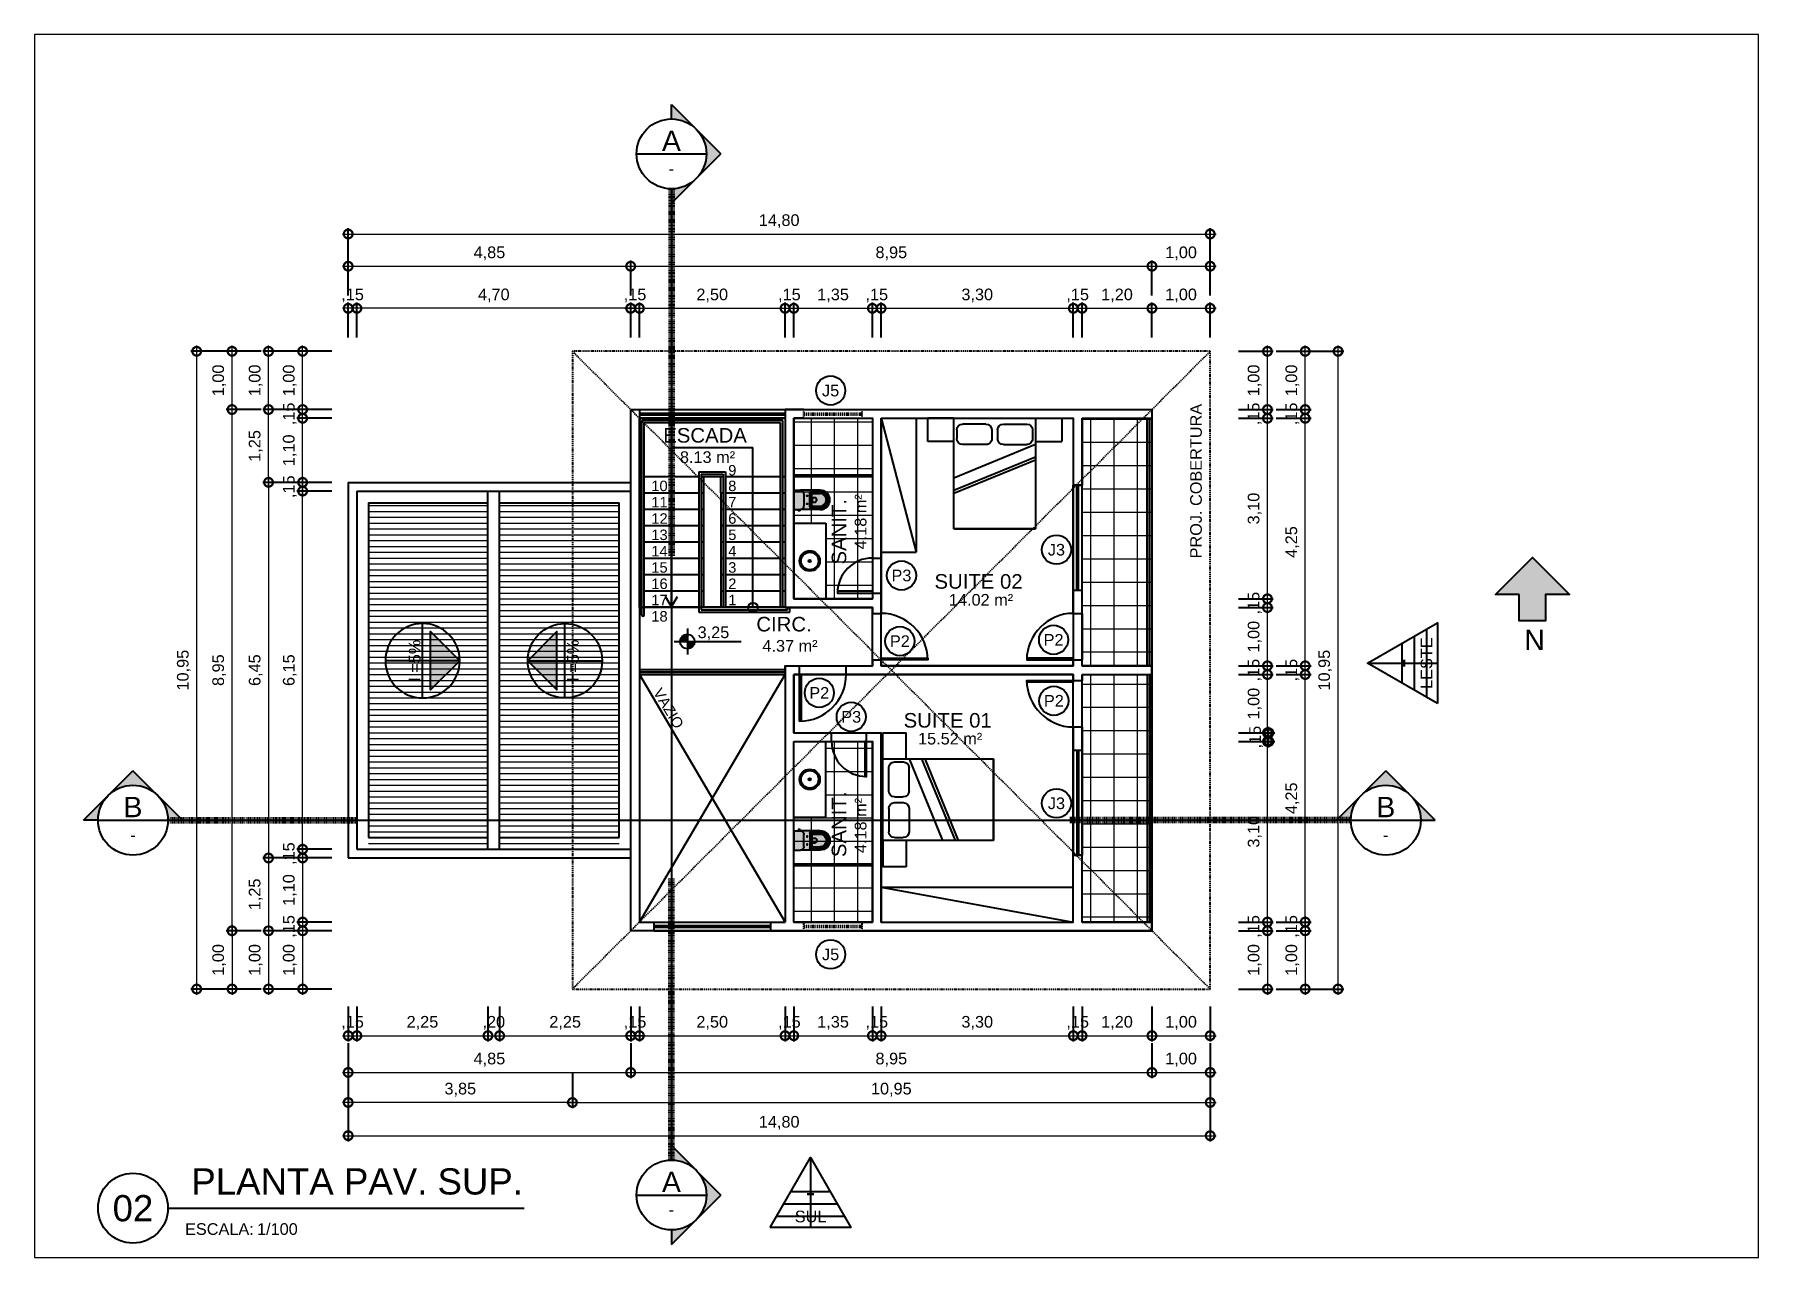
# Paper-space layout 'pav_sup' of a CAD drawing. Header units: metres, sheet in millimetres. Extents: x -210 to 86, y 297 to 507.
# The model-space entities are those that its viewports show. They can reach past a viewport. Long polylines and large blocks are cut down to what shows.
import ezdxf
from ezdxf.enums import TextEntityAlignment as Align

# ---------------------------------------------------------------- set-up
doc = ezdxf.new("R2010")
doc.units = ezdxf.units.M
doc.header["$LTSCALE"] = 0.25
doc.header["$PDMODE"] = 96
doc.linetypes.add('DASHDOT2', pattern=[12.7, 6.35, -3.175, 0, -3.175])
doc.linetypes.add('DIVIDEX2', pattern=[63.5, 25.4, -12.7, 0, -12.7, 0, -12.7])
for name, color, linetype, true_color, plot in [('0_MRG_AUX', 7, 'Continuous', 0xecbcd1, False), ('ARQ_0', 7, 'Continuous', 0xff7400, False), ('ARQ_0_AREAS', 7, 'Continuous', 0x5a1694, False)]:
    doc.layers.add(name, color=color, linetype=linetype, true_color=true_color, plot=plot)
for name, color, linetype in [('ARQ_ALV CT', 4, 'Continuous'), ('ARQ_ALV VS', 2, 'Continuous'), ('ARQ_ESQ CT', 30, 'Continuous'), ('ARQ_GRADIL', 2, 'Continuous'), ('ARQ_METAL CT', 2, 'Continuous'), ('ARQ_MOB 01', 1, 'Continuous'), ('ARQ_PISO 01', 1, 'Continuous'), ('ARQ_PROJ SUP', 1, 'DASHDOT2'), ('ARQ_SAN 01', 1, 'Continuous'), ('ARQ_SAN 02', 2, 'Continuous'), ('ARQ_SIMB 01', 1, 'Continuous'), ('ARQ_TXT 01', 1, 'Continuous'), ('LOUÇA', 2, 'Continuous'), ('SIMB_01', 1, 'Continuous'), ('SIMB_02', 2, 'Continuous'), ('SIMB_PREENCHIMENTO', 253, 'Continuous'), ('SIMB_TXT', 1, 'Continuous')]:
    doc.layers.add(name, color=color, linetype=linetype)
for name, color, linetype, lineweight in [('ARQ_CINZA 03', 252, 'Continuous', 9), ('ARQ_CINZA 04', 253, 'Continuous', 9), ('ARQ_CINZA 06', 255, 'Continuous', 9), ('SIMB_LCT', 252, 'DIVIDEX2', 100)]:
    doc.layers.add(name, color=color, linetype=linetype, lineweight=lineweight)
doc.layers.add('ARQ_COTA_AZUL', color=5, linetype='Continuous', lineweight=20, true_color=0x0000ff)
doc.styles.add('Annot_1.8mm', font='arial.ttf', dxfattribs={"height": 1.8})
doc.styles.add('Annot_2.0mm', font='arial.ttf', dxfattribs={"height": 2})
doc.styles.add('Annot_2.5mm', font='arial.ttf', dxfattribs={"height": 2.5})
doc.styles.add('Annot_3.5mm', font='arial.ttf', dxfattribs={"height": 3.5})
doc.styles.add('cota', font='arial.ttf')
doc.styles.add('SIMB', font='arial.ttf')
doc.dimstyles.new('Info 01 - annot', dxfattribs={"dimtxt": 2, "dimasz": 3, "dimexe": 1, "dimexo": 1, "dimgap": 1, "dimtad": 1, "dimzin": 4, "dimtxsty": 'cota', "dimblk": 'DOTSMALL', "dimcen": 2, "dimdle": 1, "dimclrd": 256, "dimclre": 256, "dimclrt": 1, "dimazin": 2, "dimtfac": 0.09, "dimtix": 1, "dimtmove": 2, "dimatfit": 2, "dimfxl": 5, "dimfxlon": 1, "dimtolj": 1, "dimtzin": 4, "dimlwd": -1, "dimarcsym": 1})
pattern_1 = [(270, (4.15, 5.7), (0.4, -2e-16), []), (0, (4.15, 5.7), (0, 0.4), [])]
pattern_2 = [(180, (47883.27301, 23433.36282), (-1e-17, -0.1), [])]

# ---------------------------------------------------------------- blocks, each defined once
blk = doc.blocks.new('norte')
at = {"layer": 'SIMB_PREENCHIMENTO'}
blk.add_hatch(color=256, dxfattribs=at).paths.add_polyline_path([(-6.36, -6.36), (-2.25, -6.36), (-2.25, -10.86), (2.25, -10.86), (2.25, -6.36), (6.36, -6.36), (0, 0)])
at = {"layer": 'SIMB_01'}
blk.add_lwpolyline([(-2.25, -6.36), (-6.36, -6.36), (0, 0), (6.36, -6.36), (2.25, -6.36), (2.25, -10.86), (-2.25, -10.86)], close=True, dxfattribs=at)
at = {"layer": 'SIMB_01', "insert": (-1.4, -12.39), "char_height": 3.5, "width": 3.7, "attachment_point": 1, "style": 'Annot_3.5mm'}
blk.add_mtext('N', dxfattribs=at)
blk = doc.blocks.new('nivel_PB_A_D')
at = {"layer": 'SIMB_PREENCHIMENTO', "transparency": 33554587}
h = blk.add_hatch(color=256, dxfattribs=at)
h.dxf.hatch_style = 1
h.paths.add_polyline_path([(0, 1.25, 0.414214), (-1.25, 0), (0, 0)])
h.paths.add_polyline_path([(1.25, 0), (0, 0), (0, -1.25, 0.414214)])
at = {"layer": 'SIMB_01'}
for p, q in [((-2.25, 0), (9.25, 0)), ((0, 2.25), (0, -2.25))]:
    blk.add_line(p, q, dxfattribs=at)
blk.add_circle((0, 0), 1.25, dxfattribs=at)
at = {"layer": 'SIMB_TXT', "style": 'SIMB'}
blk.add_attdef('00,00', (1.76, 0.58), '', height=2, dxfattribs=at)
blk = doc.blocks.new('*U68')
at = {"layer": 'SIMB_PREENCHIMENTO', "transparency": 33554587}
h = blk.add_hatch(color=256, dxfattribs=at)
h.dxf.hatch_style = 1
h.paths.add_polyline_path([(0, 8.48), (-4.15, 4.33, -0.401827), (4.15, 4.33)])
h = blk.add_hatch(color=256, dxfattribs=at)
h.dxf.hatch_style = 1
h.paths.add_polyline_path([(-4.33, 4.15), (-8.48, 0), (-6, 0, -0.193399)])
h = blk.add_hatch(color=256, dxfattribs=at)
h.dxf.hatch_style = 1
h.paths.add_polyline_path([(4.33, 4.15, -0.193399), (6, 0), (8.48, 0)])
at = {"layer": 'SIMB_01'}
for p, q in [((-8.48, 0), (0, 8.48)), ((8.48, 0), (0, 8.48)), ((0, -6), (0, 6)), ((-6, 0), (-8.48, 0)), ((6, 0), (8.48, 0))]:
    blk.add_line(p, q, dxfattribs=at)
blk.add_circle((0, 0), 6, dxfattribs=at)
at = {"layer": 'SIMB_LCT'}
blk.add_line((6, 0), (69.06, 0), dxfattribs=at)
at = {"layer": 'SIMB_TXT', "style": 'SIMB'}
for tag, height, p in [('000', 3.5, (-2.25, 0)), ('999', 2, (2.53, 0))]:
    blk.add_attdef(tag, text='', height=height, rotation=90, dxfattribs=at).set_placement(p, align=Align.MIDDLE_CENTER)
blk = doc.blocks.new('*U69')
at = {"layer": 'SIMB_PREENCHIMENTO', "transparency": 33554587}
h = blk.add_hatch(color=256, dxfattribs=at)
h.dxf.hatch_style = 1
h.paths.add_polyline_path([(0, 8.48), (-4.15, 4.33, -0.401827), (4.15, 4.33)])
h = blk.add_hatch(color=256, dxfattribs=at)
h.dxf.hatch_style = 1
h.paths.add_polyline_path([(-4.33, 4.15), (-8.48, 0), (-6, 0, -0.193399)])
h = blk.add_hatch(color=256, dxfattribs=at)
h.dxf.hatch_style = 1
h.paths.add_polyline_path([(4.33, 4.15, -0.193399), (6, 0), (8.48, 0)])
at = {"layer": 'SIMB_01'}
for p, q in [((-8.48, 0), (0, 8.48)), ((8.48, 0), (0, 8.48)), ((0, -6), (0, 6)), ((-6, 0), (-8.48, 0)), ((6, 0), (8.48, 0))]:
    blk.add_line(p, q, dxfattribs=at)
blk.add_circle((0, 0), 6, dxfattribs=at)
at = {"layer": 'SIMB_LCT'}
blk.add_line((-6, 0), (-54.48, 0), dxfattribs=at)
at = {"layer": 'SIMB_TXT', "style": 'SIMB'}
for tag, height, p in [('000', 3.5, (-2.25, 0)), ('999', 2, (2.53, 0))]:
    blk.add_attdef(tag, text='', height=height, rotation=90, dxfattribs=at).set_placement(p, align=Align.MIDDLE_CENTER)
blk = doc.blocks.new('*U29')
at = {"layer": 'SIMB_PREENCHIMENTO', "transparency": 33554587}
h = blk.add_hatch(color=256, dxfattribs=at)
h.dxf.hatch_style = 1
h.paths.add_polyline_path([(0, 8.48), (-4.15, 4.33, -0.401827), (4.15, 4.33)])
h = blk.add_hatch(color=256, dxfattribs=at)
h.dxf.hatch_style = 1
h.paths.add_polyline_path([(-4.33, 4.15), (-8.48, 0), (-6, 0, -0.193399)])
h = blk.add_hatch(color=256, dxfattribs=at)
h.dxf.hatch_style = 1
h.paths.add_polyline_path([(4.33, 4.15, -0.193399), (6, 0), (8.48, 0)])
at = {"layer": 'SIMB_01'}
for p, q in [((-8.48, 0), (0, 8.48)), ((8.48, 0), (0, 8.48)), ((-6, 0), (-8.48, 0)), ((-6, 0), (6, 0)), ((6, 0), (8.48, 0))]:
    blk.add_line(p, q, dxfattribs=at)
blk.add_circle((0, 0), 6, dxfattribs=at)
at = {"layer": 'SIMB_LCT'}
blk.add_line((6, 0), (38.48, 0), dxfattribs=at)
at = {"layer": 'SIMB_TXT', "style": 'SIMB'}
for tag, height, p in [('000', 3.5, (0, 2.25)), ('999', 2, (0, -2.53))]:
    blk.add_attdef(tag, text='', height=height, dxfattribs=at).set_placement(p, align=Align.MIDDLE_CENTER)
blk = doc.blocks.new('*U30')
at = {"layer": 'SIMB_PREENCHIMENTO', "transparency": 33554587}
h = blk.add_hatch(color=256, dxfattribs=at)
h.dxf.hatch_style = 1
h.paths.add_polyline_path([(0, 8.48), (-4.15, 4.33, -0.401827), (4.15, 4.33)])
h = blk.add_hatch(color=256, dxfattribs=at)
h.dxf.hatch_style = 1
h.paths.add_polyline_path([(-4.33, 4.15), (-8.48, 0), (-6, 0, -0.193399)])
h = blk.add_hatch(color=256, dxfattribs=at)
h.dxf.hatch_style = 1
h.paths.add_polyline_path([(4.33, 4.15, -0.193399), (6, 0), (8.48, 0)])
at = {"layer": 'SIMB_01'}
for p, q in [((-8.48, 0), (0, 8.48)), ((8.48, 0), (0, 8.48)), ((-6, 0), (-8.48, 0)), ((-6, 0), (6, 0)), ((6, 0), (8.48, 0))]:
    blk.add_line(p, q, dxfattribs=at)
blk.add_circle((0, 0), 6, dxfattribs=at)
at = {"layer": 'SIMB_LCT'}
blk.add_line((-6, 0), (-54.25, 0), dxfattribs=at)
at = {"layer": 'SIMB_TXT', "style": 'SIMB'}
for tag, height, p in [('000', 3.5, (0, 2.25)), ('999', 2, (0, -2.53))]:
    blk.add_attdef(tag, text='', height=height, dxfattribs=at).set_placement(p, align=Align.MIDDLE_CENTER)
blk = doc.blocks.new('VASO_BELL')
at = {"true_color": 0xffffff}
h = blk.add_hatch(color=7, dxfattribs=at)
h.dxf.hatch_style = 1
edge = h.paths.add_edge_path()
edge.add_line((0, 0), (0.37, 0))
edge.add_line((0.37, 0), (0.37, -0.126))
edge.add_line((0.37, -0.126), (0.37, -0.505))
edge.add_arc((0.185, -0.505), 0.185, 180, 360, ccw=False)
edge.add_line((0, -0.505), (0, -0.126))
edge.add_line((0, -0.126), (0, 0))
h = blk.add_hatch(color=7, dxfattribs=at)
h.dxf.hatch_style = 1
h.paths.add_polyline_path([(-0.007, -0.086), (-0.022, -0.086), (-0.022, -0.121), (-0.007, -0.121)])
h = blk.add_hatch(color=7, dxfattribs=at)
h.dxf.hatch_style = 1
h.paths.add_polyline_path([(0, -0.089), (-0.007, -0.089), (-0.007, -0.117), (0, -0.117)])
at = {"layer": 'ARQ_SAN 01'}
for p, q in [((0.056, -0.361), (0.056, -0.505)), ((0.062, -0.361), (0.062, -0.505)), ((0.082, -0.336), (0.288, -0.336)), ((0.082, -0.342), (0.288, -0.342)), ((0.141, -0.353), (0.141, -0.406)), ((0.229, -0.353), (0.229, -0.406)), ((0.308, -0.361), (0.308, -0.505)), ((0.314, -0.361), (0.314, -0.505))]:
    blk.add_line(p, q, dxfattribs=at)
for centre in [(0.11, -0.255), (0.26, -0.255)]:
    blk.add_circle(centre, 0.0075, dxfattribs=at)
for centre, radius, start, end in [((0.185, -0.505), 0.129, 179.7773, 0.2227), ((0.082, -0.361), 0.025, 90, 180), ((0.082, -0.361), 0.019, 90, 180), ((0.185, -0.499), 0.123, 182.6006, 357.3994), ((0.191, -0.592), 0.244, 91.4264, 101.8331), ((0.168, -0.406), 0.027, 180, 229.1678), ((0.185, -0.386), 0.053, 229.1678, 310.8322), ((0.179, -0.592), 0.244, 78.1669, 88.5736), ((0.202, -0.406), 0.027, 310.8322, 0), ((0.288, -0.361), 0.025, 0, 90), ((0.288, -0.361), 0.019, 0, 90)]:
    blk.add_arc(centre, radius, start, end, dxfattribs=at)
at = {"layer": 'ARQ_SAN 02'}
for p, q in [((0, 0), (0, -0.126)), ((0, 0), (0.37, 0)), ((0.37, 0), (0.37, -0.126)), ((-0.022, -0.086), (-0.007, -0.086)), ((-0.022, -0.121), (-0.022, -0.086)), ((-0.022, -0.121), (-0.007, -0.121)), ((-0.007, -0.121), (-0.007, -0.086)), ((0, -0.089), (-0.007, -0.089)), ((0, -0.117), (-0.007, -0.117)), ((0, -0.505), (0, -0.126)), ((0.051, -0.306), (0.319, -0.306)), ((0.301, -0.195), (0.069, -0.195)), ((0.37, -0.505), (0.37, -0.126)), ((0.026, -0.331), (0.026, -0.505)), ((0.344, -0.331), (0.344, -0.505))]:
    blk.add_line(p, q, dxfattribs=at)
for centre, radius, start, end in [((0.069, -0.126), 0.069, 180, 270), ((0.051, -0.331), 0.025, 90, 180), ((0.301, -0.126), 0.069, 270, 0), ((0.319, -0.331), 0.025, 0, 90), ((0.185, -0.505), 0.185, 180, 0), ((0.185, -0.505), 0.159, 180, 0)]:
    blk.add_arc(centre, radius, start, end, dxfattribs=at)
blk = doc.blocks.new('_DotSmall')
at = {"color": 0, "linetype": 'ByBlock', "const_width": 0.5}
blk.add_lwpolyline([(-0.0625, 0, 1), (0.0625, 0, 1)], format="xyb", close=True, dxfattribs=at)
blk = doc.blocks.new('*D171')
at = {"layer": 'ARQ_COTA_AZUL', "lineweight": -2, "transparency": 16777216}
for p, q in [((-5.132, 7.7), (-5.732, 7.7)), ((-5.132, 7.55), (-5.732, 7.55))]:
    blk.add_line(p, q, dxfattribs=at)
at = {"layer": 'ARQ_COTA_AZUL', "transparency": 16777216}
blk.add_line((-5.632, 7.8), (-5.632, 7.45), dxfattribs=at)
at = {"layer": 'Defpoints', "color": 0, "transparency": 16777216}
for p in [(-4.85, 7.7), (-5.632, 7.55), (-4.7, 7.55)]:
    blk.add_point(p, dxfattribs=at)
at = {"layer": 'ARQ_COTA_AZUL', "transparency": 16777216, "xscale": 0.3, "yscale": 0.3, "zscale": 0.3}
for p, rotation in [((-5.632, 7.7), 270), ((-5.632, 7.55), 90)]:
    blk.add_blockref('_DotSmall', p, dxfattribs=dict(at, rotation=rotation))
at = {"layer": 'ARQ_COTA_AZUL', "color": 1, "transparency": 16777216, "insert": (-5.852, 7.625), "char_height": 0.2, "attachment_point": 5, "rotation": 90, "style": 'cota'}
blk.add_mtext('\\A1;,15', dxfattribs=at)
blk = doc.blocks.new('*D172')
at = {"layer": 'ARQ_COTA_AZUL', "lineweight": -2, "transparency": 16777216}
for p, q in [((-5.132, 7.7), (-5.732, 7.7)), ((-5.132, 7.55), (-5.732, 7.55))]:
    blk.add_line(p, q, dxfattribs=at)
at = {"layer": 'ARQ_COTA_AZUL', "transparency": 16777216}
blk.add_line((-5.632, 7.8), (-5.632, 7.45), dxfattribs=at)
at = {"layer": 'Defpoints', "color": 0, "transparency": 16777216}
for p in [(-4.85, 7.7), (-5.632, 7.55), (-4.7, 7.55)]:
    blk.add_point(p, dxfattribs=at)
at = {"layer": 'ARQ_COTA_AZUL', "transparency": 16777216, "xscale": 0.3, "yscale": 0.3, "zscale": 0.3}
for p, rotation in [((-5.632, 7.7), 270), ((-5.632, 7.55), 90)]:
    blk.add_blockref('_DotSmall', p, dxfattribs=dict(at, rotation=rotation))
at = {"layer": 'ARQ_COTA_AZUL', "color": 1, "transparency": 16777216, "insert": (-5.852, 7.625), "char_height": 0.2, "attachment_point": 5, "rotation": 90, "style": 'cota'}
blk.add_mtext('\\A1;,15', dxfattribs=at)
blk = doc.blocks.new('*D173')
at = {"layer": 'ARQ_COTA_AZUL', "transparency": 16777216}
blk.add_line((-5.632, 1.5), (-5.632, 1.15), dxfattribs=at)
at = {"layer": 'ARQ_COTA_AZUL', "lineweight": -2, "transparency": 16777216}
for p, q in [((-5.132, 1.4), (-5.732, 1.4)), ((-5.132, 1.25), (-5.732, 1.25))]:
    blk.add_line(p, q, dxfattribs=at)
at = {"layer": 'Defpoints', "color": 0, "transparency": 16777216}
for p in [(-5.632, 1.25), (-4.85, 1.25), (-4.7, 1.4)]:
    blk.add_point(p, dxfattribs=at)
at = {"layer": 'ARQ_COTA_AZUL', "transparency": 16777216, "xscale": 0.3, "yscale": 0.3, "zscale": 0.3}
for p, rotation in [((-5.632, 1.4), 270), ((-5.632, 1.25), 90)]:
    blk.add_blockref('_DotSmall', p, dxfattribs=dict(at, rotation=rotation))
at = {"layer": 'ARQ_COTA_AZUL', "color": 1, "transparency": 16777216, "insert": (-5.852, 1.325), "char_height": 0.2, "attachment_point": 5, "rotation": 90, "style": 'cota'}
blk.add_mtext('\\A1;,15', dxfattribs=at)
blk = doc.blocks.new('*D175')
at = {"layer": 'ARQ_COTA_AZUL', "lineweight": -2, "transparency": 16777216}
for p, q in [((-5.718, 7.7), (-6.318, 7.7)), ((-5.718, 1.25), (-6.318, 1.25))]:
    blk.add_line(p, q, dxfattribs=at)
at = {"layer": 'ARQ_COTA_AZUL', "transparency": 16777216}
blk.add_line((-6.218, 7.8), (-6.218, 1.15), dxfattribs=at)
at = {"layer": 'Defpoints', "color": 0, "transparency": 16777216}
for p in [(-4.85, 7.7), (-6.218, 1.25), (-4.85, 1.25)]:
    blk.add_point(p, dxfattribs=at)
at = {"layer": 'ARQ_COTA_AZUL', "transparency": 16777216, "xscale": 0.3, "yscale": 0.3, "zscale": 0.3}
for p, rotation in [((-6.218, 7.7), 90), ((-6.218, 1.25), 270)]:
    blk.add_blockref('_DotSmall', p, dxfattribs=dict(at, rotation=rotation))
at = {"layer": 'ARQ_COTA_AZUL', "color": 1, "transparency": 16777216, "insert": (-6.438, 4.475), "char_height": 0.2, "attachment_point": 5, "rotation": 90, "style": 'cota'}
blk.add_mtext('\\A1;6,45', dxfattribs=at)
blk = doc.blocks.new('*D174')
at = {"layer": 'ARQ_COTA_AZUL', "lineweight": -2, "transparency": 16777216}
for p, q in [((-4.85, -1.301), (-4.85, -1.901)), ((-4.7, -1.301), (-4.7, -1.901))]:
    blk.add_line(p, q, dxfattribs=at)
at = {"layer": 'ARQ_COTA_AZUL', "transparency": 16777216}
blk.add_line((-4.95, -1.801), (-4.6, -1.801), dxfattribs=at)
at = {"layer": 'Defpoints', "color": 0, "transparency": 16777216}
for p in [(-4.85, 1.25), (-4.7, 1.4), (-4.7, -1.801)]:
    blk.add_point(p, dxfattribs=at)
at = {"layer": 'ARQ_COTA_AZUL', "transparency": 16777216, "xscale": 0.3, "yscale": 0.3, "zscale": 0.3}
blk.add_blockref('_DotSmall', (-4.85, -1.801), dxfattribs=at)
at = {"layer": 'ARQ_COTA_AZUL', "transparency": 16777216, "xscale": 0.3, "yscale": 0.3, "zscale": 0.3, "rotation": 180}
blk.add_blockref('_DotSmall', (-4.7, -1.801), dxfattribs=at)
at = {"layer": 'ARQ_COTA_AZUL', "color": 1, "transparency": 16777216, "insert": (-4.775, -1.581), "char_height": 0.2, "attachment_point": 5, "style": 'cota'}
blk.add_mtext('\\A1;,15', dxfattribs=at)
blk = doc.blocks.new('*D176')
at = {"layer": 'ARQ_COTA_AZUL', "lineweight": -2, "transparency": 16777216}
for p, q in [((-4.7, -1.301), (-4.7, -1.901)), ((-2.45, -1.301), (-2.45, -1.901))]:
    blk.add_line(p, q, dxfattribs=at)
at = {"layer": 'ARQ_COTA_AZUL', "transparency": 16777216}
blk.add_line((-4.8, -1.801), (-2.35, -1.801), dxfattribs=at)
at = {"layer": 'Defpoints', "color": 0, "transparency": 16777216}
for p in [(-4.7, 1.4), (-2.45, 1.4), (-2.45, -1.801)]:
    blk.add_point(p, dxfattribs=at)
at = {"layer": 'ARQ_COTA_AZUL', "transparency": 16777216, "xscale": 0.3, "yscale": 0.3, "zscale": 0.3, "rotation": 180}
blk.add_blockref('_DotSmall', (-4.7, -1.801), dxfattribs=at)
at = {"layer": 'ARQ_COTA_AZUL', "transparency": 16777216, "xscale": 0.3, "yscale": 0.3, "zscale": 0.3}
blk.add_blockref('_DotSmall', (-2.45, -1.801), dxfattribs=at)
at = {"layer": 'ARQ_COTA_AZUL', "color": 1, "transparency": 16777216, "insert": (-3.575, -1.581), "char_height": 0.2, "attachment_point": 5, "style": 'cota'}
blk.add_mtext('\\A1;2,25', dxfattribs=at)
blk = doc.blocks.new('*D177')
at = {"layer": 'ARQ_COTA_AZUL', "lineweight": -2, "transparency": 16777216}
for p, q in [((-2.45, -1.301), (-2.45, -1.901)), ((-2.25, -1.301), (-2.25, -1.901))]:
    blk.add_line(p, q, dxfattribs=at)
at = {"layer": 'ARQ_COTA_AZUL', "transparency": 16777216}
blk.add_line((-2.55, -1.801), (-2.15, -1.801), dxfattribs=at)
at = {"layer": 'Defpoints', "color": 0, "transparency": 16777216}
for p in [(-2.45, 1.4), (-2.25, 1.4), (-2.25, -1.801)]:
    blk.add_point(p, dxfattribs=at)
at = {"layer": 'ARQ_COTA_AZUL', "transparency": 16777216, "xscale": 0.3, "yscale": 0.3, "zscale": 0.3}
blk.add_blockref('_DotSmall', (-2.45, -1.801), dxfattribs=at)
at = {"layer": 'ARQ_COTA_AZUL', "transparency": 16777216, "xscale": 0.3, "yscale": 0.3, "zscale": 0.3, "rotation": 180}
blk.add_blockref('_DotSmall', (-2.25, -1.801), dxfattribs=at)
at = {"layer": 'ARQ_COTA_AZUL', "color": 1, "transparency": 16777216, "insert": (-2.35, -1.581), "char_height": 0.2, "attachment_point": 5, "style": 'cota'}
blk.add_mtext('\\A1;,20', dxfattribs=at)
blk = doc.blocks.new('*D178')
at = {"layer": 'ARQ_COTA_AZUL', "lineweight": -2, "transparency": 16777216}
for p, q in [((-2.25, -1.301), (-2.25, -1.901)), ((0, -1.301), (0, -1.901))]:
    blk.add_line(p, q, dxfattribs=at)
at = {"layer": 'ARQ_COTA_AZUL', "transparency": 16777216}
blk.add_line((-2.35, -1.801), (0.1, -1.801), dxfattribs=at)
at = {"layer": 'Defpoints', "color": 0, "transparency": 16777216}
for p in [(-2.25, 1.4), (0, 1.25), (0, -1.801)]:
    blk.add_point(p, dxfattribs=at)
at = {"layer": 'ARQ_COTA_AZUL', "transparency": 16777216, "xscale": 0.3, "yscale": 0.3, "zscale": 0.3, "rotation": 180}
blk.add_blockref('_DotSmall', (-2.25, -1.801), dxfattribs=at)
at = {"layer": 'ARQ_COTA_AZUL', "transparency": 16777216, "xscale": 0.3, "yscale": 0.3, "zscale": 0.3}
blk.add_blockref('_DotSmall', (0, -1.801), dxfattribs=at)
at = {"layer": 'ARQ_COTA_AZUL', "color": 1, "transparency": 16777216, "insert": (-1.125, -1.581), "char_height": 0.2, "attachment_point": 5, "style": 'cota'}
blk.add_mtext('\\A1;2,25', dxfattribs=at)
blk = doc.blocks.new('*D170')
at = {"layer": 'ARQ_COTA_AZUL', "lineweight": -2, "transparency": 16777216}
for p, q in [((-4.85, -1.932), (-4.85, -2.532)), ((0, -1.932), (0, -2.532))]:
    blk.add_line(p, q, dxfattribs=at)
at = {"layer": 'ARQ_COTA_AZUL', "transparency": 16777216}
blk.add_line((-4.95, -2.432), (0.1, -2.432), dxfattribs=at)
at = {"layer": 'Defpoints', "color": 0, "transparency": 16777216}
for p in [(-4.85, 1.25), (0, 1.25), (0, -2.432)]:
    blk.add_point(p, dxfattribs=at)
at = {"layer": 'ARQ_COTA_AZUL', "transparency": 16777216, "xscale": 0.3, "yscale": 0.3, "zscale": 0.3, "rotation": 180}
blk.add_blockref('_DotSmall', (-4.85, -2.432), dxfattribs=at)
at = {"layer": 'ARQ_COTA_AZUL', "transparency": 16777216, "xscale": 0.3, "yscale": 0.3, "zscale": 0.3}
blk.add_blockref('_DotSmall', (0, -2.432), dxfattribs=at)
at = {"layer": 'ARQ_COTA_AZUL', "color": 1, "transparency": 16777216, "insert": (-2.425, -2.212), "char_height": 0.2, "attachment_point": 5, "style": 'cota'}
blk.add_mtext('\\A1;4,85', dxfattribs=at)
blk = doc.blocks.new('*D149')
at = {"layer": 'ARQ_COTA_AZUL', "transparency": 16777216}
blk.add_line((-0.1, 10.688), (0.25, 10.688), dxfattribs=at)
at = {"layer": 'ARQ_COTA_AZUL', "lineweight": -2, "transparency": 16777216}
for p, q in [((0, 10.188), (0, 10.788)), ((0.15, 10.188), (0.15, 10.788))]:
    blk.add_line(p, q, dxfattribs=at)
at = {"layer": 'Defpoints', "color": 0, "transparency": 16777216}
for p in [(0.15, 10.688), (0, 8.95), (0.15, 8.95)]:
    blk.add_point(p, dxfattribs=at)
at = {"layer": 'ARQ_COTA_AZUL', "transparency": 16777216, "xscale": 0.3, "yscale": 0.3, "zscale": 0.3}
blk.add_blockref('_DotSmall', (0, 10.688), dxfattribs=at)
at = {"layer": 'ARQ_COTA_AZUL', "transparency": 16777216, "xscale": 0.3, "yscale": 0.3, "zscale": 0.3, "rotation": 180}
blk.add_blockref('_DotSmall', (0.15, 10.688), dxfattribs=at)
at = {"layer": 'ARQ_COTA_AZUL', "color": 1, "transparency": 16777216, "insert": (0.075, 10.908), "char_height": 0.2, "attachment_point": 5, "style": 'cota'}
blk.add_mtext('\\A1;,15', dxfattribs=at)
blk = doc.blocks.new('*D150')
at = {"layer": 'ARQ_COTA_AZUL', "transparency": 16777216}
blk.add_line((0.05, 10.688), (2.75, 10.688), dxfattribs=at)
at = {"layer": 'ARQ_COTA_AZUL', "lineweight": -2, "transparency": 16777216}
for p, q in [((0.15, 10.188), (0.15, 10.788)), ((2.65, 10.188), (2.65, 10.788))]:
    blk.add_line(p, q, dxfattribs=at)
at = {"layer": 'Defpoints', "color": 0, "transparency": 16777216}
for p in [(2.65, 10.688), (0.15, 8.95), (2.65, 8.95)]:
    blk.add_point(p, dxfattribs=at)
at = {"layer": 'ARQ_COTA_AZUL', "transparency": 16777216, "xscale": 0.3, "yscale": 0.3, "zscale": 0.3, "rotation": 180}
blk.add_blockref('_DotSmall', (0.15, 10.688), dxfattribs=at)
at = {"layer": 'ARQ_COTA_AZUL', "transparency": 16777216, "xscale": 0.3, "yscale": 0.3, "zscale": 0.3}
blk.add_blockref('_DotSmall', (2.65, 10.688), dxfattribs=at)
at = {"layer": 'ARQ_COTA_AZUL', "color": 1, "transparency": 16777216, "insert": (1.4, 10.908), "char_height": 0.2, "attachment_point": 5, "style": 'cota'}
blk.add_mtext('\\A1;2,50', dxfattribs=at)
blk = doc.blocks.new('*D151')
at = {"layer": 'ARQ_COTA_AZUL', "transparency": 16777216}
blk.add_line((2.55, 10.688), (2.9, 10.688), dxfattribs=at)
at = {"layer": 'ARQ_COTA_AZUL', "lineweight": -2, "transparency": 16777216}
for p, q in [((2.65, 10.188), (2.65, 10.788)), ((2.8, 10.188), (2.8, 10.788))]:
    blk.add_line(p, q, dxfattribs=at)
at = {"layer": 'Defpoints', "color": 0, "transparency": 16777216}
for p in [(2.8, 10.688), (2.65, 8.95), (2.8, 8.8)]:
    blk.add_point(p, dxfattribs=at)
at = {"layer": 'ARQ_COTA_AZUL', "transparency": 16777216, "xscale": 0.3, "yscale": 0.3, "zscale": 0.3}
blk.add_blockref('_DotSmall', (2.65, 10.688), dxfattribs=at)
at = {"layer": 'ARQ_COTA_AZUL', "transparency": 16777216, "xscale": 0.3, "yscale": 0.3, "zscale": 0.3, "rotation": 180}
blk.add_blockref('_DotSmall', (2.8, 10.688), dxfattribs=at)
at = {"layer": 'ARQ_COTA_AZUL', "color": 1, "transparency": 16777216, "insert": (2.725, 10.908), "char_height": 0.2, "attachment_point": 5, "style": 'cota'}
blk.add_mtext('\\A1;,15', dxfattribs=at)
blk = doc.blocks.new('*D162')
at = {"layer": 'ARQ_COTA_AZUL', "transparency": 16777216}
blk.add_line((0.1, 10.688), (-4.8, 10.688), dxfattribs=at)
at = {"layer": 'ARQ_COTA_AZUL', "lineweight": -2, "transparency": 16777216}
for p, q in [((-4.7, 10.188), (-4.7, 10.788)), ((0, 10.188), (0, 10.788))]:
    blk.add_line(p, q, dxfattribs=at)
at = {"layer": 'Defpoints', "color": 0, "transparency": 16777216}
for p in [(-4.7, 10.688), (0, 8.95), (-4.7, 7.55)]:
    blk.add_point(p, dxfattribs=at)
at = {"layer": 'ARQ_COTA_AZUL', "transparency": 16777216, "xscale": 0.3, "yscale": 0.3, "zscale": 0.3, "rotation": 180}
blk.add_blockref('_DotSmall', (-4.7, 10.688), dxfattribs=at)
at = {"layer": 'ARQ_COTA_AZUL', "transparency": 16777216, "xscale": 0.3, "yscale": 0.3, "zscale": 0.3}
blk.add_blockref('_DotSmall', (0, 10.688), dxfattribs=at)
at = {"layer": 'ARQ_COTA_AZUL', "color": 1, "transparency": 16777216, "insert": (-2.35, 10.908), "char_height": 0.2, "attachment_point": 5, "style": 'cota'}
blk.add_mtext('\\A1;4,70', dxfattribs=at)
blk = doc.blocks.new('*D193')
at = {"layer": 'ARQ_COTA_AZUL', "lineweight": -2, "transparency": 16777216}
for p, q in [((-5.132, 7.55), (-5.732, 7.55)), ((-5.132, 1.4), (-5.732, 1.4))]:
    blk.add_line(p, q, dxfattribs=at)
at = {"layer": 'ARQ_COTA_AZUL', "transparency": 16777216}
blk.add_line((-5.632, 1.3), (-5.632, 7.65), dxfattribs=at)
at = {"layer": 'Defpoints', "color": 0, "transparency": 16777216}
for p in [(-5.632, 7.55), (-4.7, 7.55), (-4.7, 1.4)]:
    blk.add_point(p, dxfattribs=at)
at = {"layer": 'ARQ_COTA_AZUL', "transparency": 16777216, "xscale": 0.3, "yscale": 0.3, "zscale": 0.3}
for p, rotation in [((-5.632, 7.55), 90), ((-5.632, 1.4), 270)]:
    blk.add_blockref('_DotSmall', p, dxfattribs=dict(at, rotation=rotation))
at = {"layer": 'ARQ_COTA_AZUL', "color": 1, "transparency": 16777216, "insert": (-5.852, 4.475), "char_height": 0.2, "attachment_point": 5, "rotation": 90, "style": 'cota'}
blk.add_mtext('\\A1;6,15', dxfattribs=at)
blk = doc.blocks.new('*D194')
at = {"layer": 'ARQ_COTA_AZUL', "transparency": 16777216}
blk.add_line((4.2, 10.688), (7.7, 10.688), dxfattribs=at)
at = {"layer": 'ARQ_COTA_AZUL', "lineweight": -2, "transparency": 16777216}
for p, q in [((4.3, 10.188), (4.3, 10.788)), ((7.6, 10.188), (7.6, 10.788))]:
    blk.add_line(p, q, dxfattribs=at)
at = {"layer": 'Defpoints', "color": 0, "transparency": 16777216}
for p in [(7.6, 10.688), (4.3, 8.8), (7.6, 8.8)]:
    blk.add_point(p, dxfattribs=at)
at = {"layer": 'ARQ_COTA_AZUL', "transparency": 16777216, "xscale": 0.3, "yscale": 0.3, "zscale": 0.3, "rotation": 180}
blk.add_blockref('_DotSmall', (4.3, 10.688), dxfattribs=at)
at = {"layer": 'ARQ_COTA_AZUL', "transparency": 16777216, "xscale": 0.3, "yscale": 0.3, "zscale": 0.3}
blk.add_blockref('_DotSmall', (7.6, 10.688), dxfattribs=at)
at = {"layer": 'ARQ_COTA_AZUL', "color": 1, "transparency": 16777216, "insert": (5.95, 10.908), "char_height": 0.2, "attachment_point": 5, "style": 'cota'}
blk.add_mtext('\\A1;3,30', dxfattribs=at)
blk = doc.blocks.new('*D195')
at = {"layer": 'ARQ_COTA_AZUL', "transparency": 16777216}
blk.add_line((4.05, 10.688), (4.4, 10.688), dxfattribs=at)
at = {"layer": 'ARQ_COTA_AZUL', "lineweight": -2, "transparency": 16777216}
for p, q in [((4.15, 10.188), (4.15, 10.788)), ((4.3, 10.188), (4.3, 10.788))]:
    blk.add_line(p, q, dxfattribs=at)
at = {"layer": 'Defpoints', "color": 0, "transparency": 16777216}
for p in [(4.3, 10.688), (4.15, 8.8), (4.3, 8.8)]:
    blk.add_point(p, dxfattribs=at)
at = {"layer": 'ARQ_COTA_AZUL', "transparency": 16777216, "xscale": 0.3, "yscale": 0.3, "zscale": 0.3}
blk.add_blockref('_DotSmall', (4.15, 10.688), dxfattribs=at)
at = {"layer": 'ARQ_COTA_AZUL', "transparency": 16777216, "xscale": 0.3, "yscale": 0.3, "zscale": 0.3, "rotation": 180}
blk.add_blockref('_DotSmall', (4.3, 10.688), dxfattribs=at)
at = {"layer": 'ARQ_COTA_AZUL', "color": 1, "transparency": 16777216, "insert": (4.225, 10.908), "char_height": 0.2, "attachment_point": 5, "style": 'cota'}
blk.add_mtext('\\A1;,15', dxfattribs=at)
blk = doc.blocks.new('*D196')
at = {"layer": 'ARQ_COTA_AZUL', "transparency": 16777216}
blk.add_line((2.7, 10.688), (4.25, 10.688), dxfattribs=at)
at = {"layer": 'ARQ_COTA_AZUL', "lineweight": -2, "transparency": 16777216}
for p, q in [((2.8, 10.188), (2.8, 10.788)), ((4.15, 10.188), (4.15, 10.788))]:
    blk.add_line(p, q, dxfattribs=at)
at = {"layer": 'Defpoints', "color": 0, "transparency": 16777216}
for p in [(4.15, 10.688), (2.8, 8.8), (4.15, 8.8)]:
    blk.add_point(p, dxfattribs=at)
at = {"layer": 'ARQ_COTA_AZUL', "transparency": 16777216, "xscale": 0.3, "yscale": 0.3, "zscale": 0.3, "rotation": 180}
blk.add_blockref('_DotSmall', (2.8, 10.688), dxfattribs=at)
at = {"layer": 'ARQ_COTA_AZUL', "transparency": 16777216, "xscale": 0.3, "yscale": 0.3, "zscale": 0.3}
blk.add_blockref('_DotSmall', (4.15, 10.688), dxfattribs=at)
at = {"layer": 'ARQ_COTA_AZUL', "color": 1, "transparency": 16777216, "insert": (3.475, 10.908), "char_height": 0.2, "attachment_point": 5, "style": 'cota'}
blk.add_mtext('\\A1;1,35', dxfattribs=at)
blk = doc.blocks.new('*D189')
at = {"layer": 'ARQ_COTA_AZUL', "transparency": 16777216}
blk.add_line((7.5, 10.688), (7.85, 10.688), dxfattribs=at)
at = {"layer": 'ARQ_COTA_AZUL', "lineweight": -2, "transparency": 16777216}
for p, q in [((7.6, 10.188), (7.6, 10.788)), ((7.75, 10.188), (7.75, 10.788))]:
    blk.add_line(p, q, dxfattribs=at)
at = {"layer": 'Defpoints', "color": 0, "transparency": 16777216}
for p in [(7.75, 10.688), (7.75, 8.95), (7.6, 8.8)]:
    blk.add_point(p, dxfattribs=at)
at = {"layer": 'ARQ_COTA_AZUL', "transparency": 16777216, "xscale": 0.3, "yscale": 0.3, "zscale": 0.3}
blk.add_blockref('_DotSmall', (7.6, 10.688), dxfattribs=at)
at = {"layer": 'ARQ_COTA_AZUL', "transparency": 16777216, "xscale": 0.3, "yscale": 0.3, "zscale": 0.3, "rotation": 180}
blk.add_blockref('_DotSmall', (7.75, 10.688), dxfattribs=at)
at = {"layer": 'ARQ_COTA_AZUL', "color": 1, "transparency": 16777216, "insert": (7.675, 10.908), "char_height": 0.2, "attachment_point": 5, "style": 'cota'}
blk.add_mtext('\\A1;,15', dxfattribs=at)
blk = doc.blocks.new('*D190')
at = {"layer": 'ARQ_COTA_AZUL', "transparency": 16777216}
blk.add_line((7.65, 10.688), (9.05, 10.688), dxfattribs=at)
at = {"layer": 'ARQ_COTA_AZUL', "lineweight": -2, "transparency": 16777216}
for p, q in [((7.75, 10.188), (7.75, 10.788)), ((8.95, 10.188), (8.95, 10.788))]:
    blk.add_line(p, q, dxfattribs=at)
at = {"layer": 'Defpoints', "color": 0, "transparency": 16777216}
for p in [(8.95, 10.688), (7.75, 8.95), (8.95, 8.95)]:
    blk.add_point(p, dxfattribs=at)
at = {"layer": 'ARQ_COTA_AZUL', "transparency": 16777216, "xscale": 0.3, "yscale": 0.3, "zscale": 0.3, "rotation": 180}
blk.add_blockref('_DotSmall', (7.75, 10.688), dxfattribs=at)
at = {"layer": 'ARQ_COTA_AZUL', "transparency": 16777216, "xscale": 0.3, "yscale": 0.3, "zscale": 0.3}
blk.add_blockref('_DotSmall', (8.95, 10.688), dxfattribs=at)
at = {"layer": 'ARQ_COTA_AZUL', "color": 1, "transparency": 16777216, "insert": (8.35, 10.908), "char_height": 0.2, "attachment_point": 5, "style": 'cota'}
blk.add_mtext('\\A1;1,20', dxfattribs=at)
blk = doc.blocks.new('*D191')
at = {"layer": 'ARQ_COTA_AZUL', "transparency": 16777216}
blk.add_line((-4.6, 10.688), (-4.95, 10.688), dxfattribs=at)
at = {"layer": 'ARQ_COTA_AZUL', "lineweight": -2, "transparency": 16777216}
for p, q in [((-4.85, 10.188), (-4.85, 10.788)), ((-4.7, 10.188), (-4.7, 10.788))]:
    blk.add_line(p, q, dxfattribs=at)
at = {"layer": 'Defpoints', "color": 0, "transparency": 16777216}
for p in [(-4.85, 10.688), (-4.85, 7.7), (-4.7, 7.55)]:
    blk.add_point(p, dxfattribs=at)
at = {"layer": 'ARQ_COTA_AZUL', "transparency": 16777216, "xscale": 0.3, "yscale": 0.3, "zscale": 0.3}
blk.add_blockref('_DotSmall', (-4.85, 10.688), dxfattribs=at)
at = {"layer": 'ARQ_COTA_AZUL', "transparency": 16777216, "xscale": 0.3, "yscale": 0.3, "zscale": 0.3, "rotation": 180}
blk.add_blockref('_DotSmall', (-4.7, 10.688), dxfattribs=at)
at = {"layer": 'ARQ_COTA_AZUL', "color": 1, "transparency": 16777216, "insert": (-4.775, 10.908), "char_height": 0.2, "attachment_point": 5, "style": 'cota'}
blk.add_mtext('\\A1;,15', dxfattribs=at)
blk = doc.blocks.new('*D192')
at = {"layer": 'ARQ_COTA_AZUL', "lineweight": -2, "transparency": 16777216}
for p, q in [((0.15, -1.301), (0.15, -1.901)), ((2.65, -1.301), (2.65, -1.901))]:
    blk.add_line(p, q, dxfattribs=at)
at = {"layer": 'ARQ_COTA_AZUL', "transparency": 16777216}
blk.add_line((0.05, -1.801), (2.75, -1.801), dxfattribs=at)
at = {"layer": 'Defpoints', "color": 0, "transparency": 16777216}
for p in [(0.15, 0.15), (2.65, 0.15), (2.65, -1.801)]:
    blk.add_point(p, dxfattribs=at)
at = {"layer": 'ARQ_COTA_AZUL', "transparency": 16777216, "xscale": 0.3, "yscale": 0.3, "zscale": 0.3, "rotation": 180}
blk.add_blockref('_DotSmall', (0.15, -1.801), dxfattribs=at)
at = {"layer": 'ARQ_COTA_AZUL', "transparency": 16777216, "xscale": 0.3, "yscale": 0.3, "zscale": 0.3}
blk.add_blockref('_DotSmall', (2.65, -1.801), dxfattribs=at)
at = {"layer": 'ARQ_COTA_AZUL', "color": 1, "transparency": 16777216, "insert": (1.4, -1.581), "char_height": 0.2, "attachment_point": 5, "style": 'cota'}
blk.add_mtext('\\A1;2,50', dxfattribs=at)
blk = doc.blocks.new('*D184')
at = {"layer": 'ARQ_COTA_AZUL', "lineweight": -2, "transparency": 16777216}
for p, q in [((4.15, -1.301), (4.15, -1.901)), ((4.3, -1.301), (4.3, -1.901))]:
    blk.add_line(p, q, dxfattribs=at)
at = {"layer": 'ARQ_COTA_AZUL', "transparency": 16777216}
blk.add_line((4.05, -1.801), (4.4, -1.801), dxfattribs=at)
at = {"layer": 'Defpoints', "color": 0, "transparency": 16777216}
for p in [(4.15, 0.15), (4.3, 0.15), (4.3, -1.801)]:
    blk.add_point(p, dxfattribs=at)
at = {"layer": 'ARQ_COTA_AZUL', "transparency": 16777216, "xscale": 0.3, "yscale": 0.3, "zscale": 0.3}
blk.add_blockref('_DotSmall', (4.15, -1.801), dxfattribs=at)
at = {"layer": 'ARQ_COTA_AZUL', "transparency": 16777216, "xscale": 0.3, "yscale": 0.3, "zscale": 0.3, "rotation": 180}
blk.add_blockref('_DotSmall', (4.3, -1.801), dxfattribs=at)
at = {"layer": 'ARQ_COTA_AZUL', "color": 1, "transparency": 16777216, "insert": (4.225, -1.581), "char_height": 0.2, "attachment_point": 5, "style": 'cota'}
blk.add_mtext('\\A1;,15', dxfattribs=at)
blk = doc.blocks.new('*D185')
at = {"layer": 'ARQ_COTA_AZUL', "lineweight": -2, "transparency": 16777216}
for p, q in [((2.65, -1.301), (2.65, -1.901)), ((2.8, -1.301), (2.8, -1.901))]:
    blk.add_line(p, q, dxfattribs=at)
at = {"layer": 'ARQ_COTA_AZUL', "transparency": 16777216}
blk.add_line((2.55, -1.801), (2.9, -1.801), dxfattribs=at)
at = {"layer": 'Defpoints', "color": 0, "transparency": 16777216}
for p in [(2.65, 0.15), (2.8, 0.15), (2.8, -1.801)]:
    blk.add_point(p, dxfattribs=at)
at = {"layer": 'ARQ_COTA_AZUL', "transparency": 16777216, "xscale": 0.3, "yscale": 0.3, "zscale": 0.3}
blk.add_blockref('_DotSmall', (2.65, -1.801), dxfattribs=at)
at = {"layer": 'ARQ_COTA_AZUL', "transparency": 16777216, "xscale": 0.3, "yscale": 0.3, "zscale": 0.3, "rotation": 180}
blk.add_blockref('_DotSmall', (2.8, -1.801), dxfattribs=at)
at = {"layer": 'ARQ_COTA_AZUL', "color": 1, "transparency": 16777216, "insert": (2.725, -1.581), "char_height": 0.2, "attachment_point": 5, "style": 'cota'}
blk.add_mtext('\\A1;,15', dxfattribs=at)
blk = doc.blocks.new('*D179')
at = {"layer": 'ARQ_COTA_AZUL', "lineweight": -2, "transparency": 16777216}
for p, q in [((2.8, -1.301), (2.8, -1.901)), ((4.15, -1.301), (4.15, -1.901))]:
    blk.add_line(p, q, dxfattribs=at)
at = {"layer": 'ARQ_COTA_AZUL', "transparency": 16777216}
blk.add_line((2.7, -1.801), (4.25, -1.801), dxfattribs=at)
at = {"layer": 'Defpoints', "color": 0, "transparency": 16777216}
for p in [(2.8, 0.15), (4.15, 0.15), (4.15, -1.801)]:
    blk.add_point(p, dxfattribs=at)
at = {"layer": 'ARQ_COTA_AZUL', "transparency": 16777216, "xscale": 0.3, "yscale": 0.3, "zscale": 0.3, "rotation": 180}
blk.add_blockref('_DotSmall', (2.8, -1.801), dxfattribs=at)
at = {"layer": 'ARQ_COTA_AZUL', "transparency": 16777216, "xscale": 0.3, "yscale": 0.3, "zscale": 0.3}
blk.add_blockref('_DotSmall', (4.15, -1.801), dxfattribs=at)
at = {"layer": 'ARQ_COTA_AZUL', "color": 1, "transparency": 16777216, "insert": (3.475, -1.581), "char_height": 0.2, "attachment_point": 5, "style": 'cota'}
blk.add_mtext('\\A1;1,35', dxfattribs=at)
blk = doc.blocks.new('*D180')
at = {"layer": 'ARQ_COTA_AZUL', "lineweight": -2, "transparency": 16777216}
for p, q in [((4.3, -1.301), (4.3, -1.901)), ((7.6, -1.301), (7.6, -1.901))]:
    blk.add_line(p, q, dxfattribs=at)
at = {"layer": 'ARQ_COTA_AZUL', "transparency": 16777216}
blk.add_line((4.2, -1.801), (7.7, -1.801), dxfattribs=at)
at = {"layer": 'Defpoints', "color": 0, "transparency": 16777216}
for p in [(4.3, 0.15), (7.6, 0.15), (7.6, -1.801)]:
    blk.add_point(p, dxfattribs=at)
at = {"layer": 'ARQ_COTA_AZUL', "transparency": 16777216, "xscale": 0.3, "yscale": 0.3, "zscale": 0.3, "rotation": 180}
blk.add_blockref('_DotSmall', (4.3, -1.801), dxfattribs=at)
at = {"layer": 'ARQ_COTA_AZUL', "transparency": 16777216, "xscale": 0.3, "yscale": 0.3, "zscale": 0.3}
blk.add_blockref('_DotSmall', (7.6, -1.801), dxfattribs=at)
at = {"layer": 'ARQ_COTA_AZUL', "color": 1, "transparency": 16777216, "insert": (5.95, -1.581), "char_height": 0.2, "attachment_point": 5, "style": 'cota'}
blk.add_mtext('\\A1;3,30', dxfattribs=at)
blk = doc.blocks.new('*D181')
at = {"layer": 'ARQ_COTA_AZUL', "lineweight": -2, "transparency": 16777216}
for p, q in [((7.6, -1.301), (7.6, -1.901)), ((7.75, -1.301), (7.75, -1.901))]:
    blk.add_line(p, q, dxfattribs=at)
at = {"layer": 'ARQ_COTA_AZUL', "transparency": 16777216}
blk.add_line((7.5, -1.801), (7.85, -1.801), dxfattribs=at)
at = {"layer": 'Defpoints', "color": 0, "transparency": 16777216}
for p in [(7.6, 0.15), (7.75, 0.15), (7.75, -1.801)]:
    blk.add_point(p, dxfattribs=at)
at = {"layer": 'ARQ_COTA_AZUL', "transparency": 16777216, "xscale": 0.3, "yscale": 0.3, "zscale": 0.3}
blk.add_blockref('_DotSmall', (7.6, -1.801), dxfattribs=at)
at = {"layer": 'ARQ_COTA_AZUL', "transparency": 16777216, "xscale": 0.3, "yscale": 0.3, "zscale": 0.3, "rotation": 180}
blk.add_blockref('_DotSmall', (7.75, -1.801), dxfattribs=at)
at = {"layer": 'ARQ_COTA_AZUL', "color": 1, "transparency": 16777216, "insert": (7.675, -1.581), "char_height": 0.2, "attachment_point": 5, "style": 'cota'}
blk.add_mtext('\\A1;,15', dxfattribs=at)
blk = doc.blocks.new('*D182')
at = {"layer": 'ARQ_COTA_AZUL', "lineweight": -2, "transparency": 16777216}
for p, q in [((7.75, -1.301), (7.75, -1.901)), ((8.95, -1.301), (8.95, -1.901))]:
    blk.add_line(p, q, dxfattribs=at)
at = {"layer": 'ARQ_COTA_AZUL', "transparency": 16777216}
blk.add_line((7.65, -1.801), (9.05, -1.801), dxfattribs=at)
at = {"layer": 'Defpoints', "color": 0, "transparency": 16777216}
for p in [(7.75, 0.15), (8.95, 0), (8.95, -1.801)]:
    blk.add_point(p, dxfattribs=at)
at = {"layer": 'ARQ_COTA_AZUL', "transparency": 16777216, "xscale": 0.3, "yscale": 0.3, "zscale": 0.3, "rotation": 180}
blk.add_blockref('_DotSmall', (7.75, -1.801), dxfattribs=at)
at = {"layer": 'ARQ_COTA_AZUL', "transparency": 16777216, "xscale": 0.3, "yscale": 0.3, "zscale": 0.3}
blk.add_blockref('_DotSmall', (8.95, -1.801), dxfattribs=at)
at = {"layer": 'ARQ_COTA_AZUL', "color": 1, "transparency": 16777216, "insert": (8.35, -1.581), "char_height": 0.2, "attachment_point": 5, "style": 'cota'}
blk.add_mtext('\\A1;1,20', dxfattribs=at)
blk = doc.blocks.new('*D183')
at = {"layer": 'ARQ_COTA_AZUL', "lineweight": -2, "transparency": 16777216}
for p, q in [((8.95, -1.301), (8.95, -1.901)), ((9.95, -1.301), (9.95, -1.901))]:
    blk.add_line(p, q, dxfattribs=at)
at = {"layer": 'ARQ_COTA_AZUL', "transparency": 16777216}
blk.add_line((8.85, -1.801), (10.05, -1.801), dxfattribs=at)
at = {"layer": 'Defpoints', "color": 0, "transparency": 16777216}
for p in [(8.95, 0), (9.95, -1), (9.95, -1.801)]:
    blk.add_point(p, dxfattribs=at)
at = {"layer": 'ARQ_COTA_AZUL', "transparency": 16777216, "xscale": 0.3, "yscale": 0.3, "zscale": 0.3, "rotation": 180}
blk.add_blockref('_DotSmall', (8.95, -1.801), dxfattribs=at)
at = {"layer": 'ARQ_COTA_AZUL', "transparency": 16777216, "xscale": 0.3, "yscale": 0.3, "zscale": 0.3}
blk.add_blockref('_DotSmall', (9.95, -1.801), dxfattribs=at)
at = {"layer": 'ARQ_COTA_AZUL', "color": 1, "transparency": 16777216, "insert": (9.45, -1.581), "char_height": 0.2, "attachment_point": 5, "style": 'cota'}
blk.add_mtext('\\A1;1,00', dxfattribs=at)
blk = doc.blocks.new('*U23')
at = {"layer": 'SIMB_02'}
blk.add_line((6, 0), (67.14, 0), dxfattribs=at)
blk.add_circle((0, 0), 6, dxfattribs=at)
at = {"layer": 'SIMB_TXT', "style": 'SIMB'}
blk.add_text('ESCALA:', height=2, dxfattribs=at).set_placement((8.94, -4.58))
blk.add_attdef('TITULO_DO_DESENHO', text='', height=4.5, dxfattribs=at).set_placement((10.02, 1), align=Align.BOTTOM_LEFT)
blk.add_attdef('NUM', text='', height=4.5, dxfattribs=at).set_placement((0, 0), align=Align.MIDDLE_CENTER)
blk.add_attdef('ESCALA', (21.3, -4.58), '', height=2, dxfattribs=at)
blk = doc.blocks.new('*U22')
at = {"layer": 'SIMB_02'}
blk.add_circle((0, 0), 2.5, dxfattribs=at)
at = {"layer": 'SIMB_TXT', "style": 'SIMB'}
blk.add_attdef('CDESQ', text='', height=2, dxfattribs=at).set_placement((0, 0), align=Align.MIDDLE_CENTER)
blk = doc.blocks.new('*D166')
at = {"layer": 'ARQ_COTA_AZUL', "lineweight": -2, "transparency": 16777216}
for p, q in [((0, -1.932), (0, -2.532)), ((8.95, -1.932), (8.95, -2.532))]:
    blk.add_line(p, q, dxfattribs=at)
at = {"layer": 'ARQ_COTA_AZUL', "transparency": 16777216}
blk.add_line((-0.1, -2.432), (9.05, -2.432), dxfattribs=at)
at = {"layer": 'Defpoints', "color": 0, "transparency": 16777216}
for p in [(0, 1.25), (8.95, 0), (8.95, -2.432)]:
    blk.add_point(p, dxfattribs=at)
at = {"layer": 'ARQ_COTA_AZUL', "transparency": 16777216, "xscale": 0.3, "yscale": 0.3, "zscale": 0.3, "rotation": 180}
blk.add_blockref('_DotSmall', (0, -2.432), dxfattribs=at)
at = {"layer": 'ARQ_COTA_AZUL', "transparency": 16777216, "xscale": 0.3, "yscale": 0.3, "zscale": 0.3}
blk.add_blockref('_DotSmall', (8.95, -2.432), dxfattribs=at)
at = {"layer": 'ARQ_COTA_AZUL', "color": 1, "transparency": 16777216, "insert": (4.475, -2.212), "char_height": 0.2, "attachment_point": 5, "style": 'cota'}
blk.add_mtext('\\A1;8,95', dxfattribs=at)
blk = doc.blocks.new('*D167')
at = {"layer": 'ARQ_COTA_AZUL', "lineweight": -2, "transparency": 16777216}
for p, q in [((8.95, -1.932), (8.95, -2.532)), ((9.95, -1.932), (9.95, -2.532))]:
    blk.add_line(p, q, dxfattribs=at)
at = {"layer": 'ARQ_COTA_AZUL', "transparency": 16777216}
blk.add_line((8.85, -2.432), (10.05, -2.432), dxfattribs=at)
at = {"layer": 'Defpoints', "color": 0, "transparency": 16777216}
for p in [(8.95, 0), (9.95, -1), (9.95, -2.432)]:
    blk.add_point(p, dxfattribs=at)
at = {"layer": 'ARQ_COTA_AZUL', "transparency": 16777216, "xscale": 0.3, "yscale": 0.3, "zscale": 0.3, "rotation": 180}
blk.add_blockref('_DotSmall', (8.95, -2.432), dxfattribs=at)
at = {"layer": 'ARQ_COTA_AZUL', "transparency": 16777216, "xscale": 0.3, "yscale": 0.3, "zscale": 0.3}
blk.add_blockref('_DotSmall', (9.95, -2.432), dxfattribs=at)
at = {"layer": 'ARQ_COTA_AZUL', "color": 1, "transparency": 16777216, "insert": (9.45, -2.212), "char_height": 0.2, "attachment_point": 5, "style": 'cota'}
blk.add_mtext('\\A1;1,00', dxfattribs=at)
blk = doc.blocks.new('*D159')
at = {"layer": 'ARQ_COTA_AZUL', "lineweight": -2, "transparency": 16777216}
for p, q in [((-1, -2.448), (-1, -3.048)), ((9.95, -2.448), (9.95, -3.048))]:
    blk.add_line(p, q, dxfattribs=at)
at = {"layer": 'ARQ_COTA_AZUL', "transparency": 16777216}
blk.add_line((-1.1, -2.948), (10.05, -2.948), dxfattribs=at)
at = {"layer": 'Defpoints', "color": 0, "transparency": 16777216}
for p in [(-1, -1), (9.95, -1), (9.95, -2.948)]:
    blk.add_point(p, dxfattribs=at)
at = {"layer": 'ARQ_COTA_AZUL', "transparency": 16777216, "xscale": 0.3, "yscale": 0.3, "zscale": 0.3, "rotation": 180}
blk.add_blockref('_DotSmall', (-1, -2.948), dxfattribs=at)
at = {"layer": 'ARQ_COTA_AZUL', "transparency": 16777216, "xscale": 0.3, "yscale": 0.3, "zscale": 0.3}
blk.add_blockref('_DotSmall', (9.95, -2.948), dxfattribs=at)
at = {"layer": 'ARQ_COTA_AZUL', "color": 1, "transparency": 16777216, "insert": (4.475, -2.728), "char_height": 0.2, "attachment_point": 5, "style": 'cota'}
blk.add_mtext('\\A1;10,95', dxfattribs=at)
blk = doc.blocks.new('*D160')
at = {"layer": 'ARQ_COTA_AZUL', "transparency": 16777216}
blk.add_line((8.85, 10.688), (10.05, 10.688), dxfattribs=at)
at = {"layer": 'ARQ_COTA_AZUL', "lineweight": -2, "transparency": 16777216}
for p, q in [((8.95, 10.188), (8.95, 10.788)), ((9.95, 10.188), (9.95, 10.788))]:
    blk.add_line(p, q, dxfattribs=at)
at = {"layer": 'Defpoints', "color": 0, "transparency": 16777216}
for p in [(9.95, 10.688), (9.95, 9.95), (8.95, 8.95)]:
    blk.add_point(p, dxfattribs=at)
at = {"layer": 'ARQ_COTA_AZUL', "transparency": 16777216, "xscale": 0.3, "yscale": 0.3, "zscale": 0.3, "rotation": 180}
blk.add_blockref('_DotSmall', (8.95, 10.688), dxfattribs=at)
at = {"layer": 'ARQ_COTA_AZUL', "transparency": 16777216, "xscale": 0.3, "yscale": 0.3, "zscale": 0.3}
blk.add_blockref('_DotSmall', (9.95, 10.688), dxfattribs=at)
at = {"layer": 'ARQ_COTA_AZUL', "color": 1, "transparency": 16777216, "insert": (9.45, 10.908), "char_height": 0.2, "attachment_point": 5, "style": 'cota'}
blk.add_mtext('\\A1;1,00', dxfattribs=at)
blk = doc.blocks.new('*D156')
at = {"layer": 'ARQ_COTA_AZUL', "transparency": 16777216}
blk.add_line((-4.95, 11.411), (0.1, 11.411), dxfattribs=at)
at = {"layer": 'ARQ_COTA_AZUL', "lineweight": -2, "transparency": 16777216}
for p, q in [((-4.85, 10.911), (-4.85, 11.511)), ((0, 10.911), (0, 11.511))]:
    blk.add_line(p, q, dxfattribs=at)
at = {"layer": 'Defpoints', "color": 0, "transparency": 16777216}
for p in [(0, 11.411), (-4.85, 7.7), (0, 7.7)]:
    blk.add_point(p, dxfattribs=at)
at = {"layer": 'ARQ_COTA_AZUL', "transparency": 16777216, "xscale": 0.3, "yscale": 0.3, "zscale": 0.3, "rotation": 180}
blk.add_blockref('_DotSmall', (-4.85, 11.411), dxfattribs=at)
at = {"layer": 'ARQ_COTA_AZUL', "transparency": 16777216, "xscale": 0.3, "yscale": 0.3, "zscale": 0.3}
blk.add_blockref('_DotSmall', (0, 11.411), dxfattribs=at)
at = {"layer": 'ARQ_COTA_AZUL', "color": 1, "transparency": 16777216, "insert": (-2.425, 11.631), "char_height": 0.2, "attachment_point": 5, "style": 'cota'}
blk.add_mtext('\\A1;4,85', dxfattribs=at)
blk = doc.blocks.new('*D157')
at = {"layer": 'ARQ_COTA_AZUL', "transparency": 16777216}
blk.add_line((-0.1, 11.411), (9.05, 11.411), dxfattribs=at)
at = {"layer": 'ARQ_COTA_AZUL', "lineweight": -2, "transparency": 16777216}
for p, q in [((0, 10.911), (0, 11.511)), ((8.95, 10.911), (8.95, 11.511))]:
    blk.add_line(p, q, dxfattribs=at)
at = {"layer": 'Defpoints', "color": 0, "transparency": 16777216}
for p in [(8.95, 11.411), (8.95, 8.95), (0, 7.7)]:
    blk.add_point(p, dxfattribs=at)
at = {"layer": 'ARQ_COTA_AZUL', "transparency": 16777216, "xscale": 0.3, "yscale": 0.3, "zscale": 0.3, "rotation": 180}
blk.add_blockref('_DotSmall', (0, 11.411), dxfattribs=at)
at = {"layer": 'ARQ_COTA_AZUL', "transparency": 16777216, "xscale": 0.3, "yscale": 0.3, "zscale": 0.3}
blk.add_blockref('_DotSmall', (8.95, 11.411), dxfattribs=at)
at = {"layer": 'ARQ_COTA_AZUL', "color": 1, "transparency": 16777216, "insert": (4.475, 11.631), "char_height": 0.2, "attachment_point": 5, "style": 'cota'}
blk.add_mtext('\\A1;8,95', dxfattribs=at)
blk = doc.blocks.new('*D158')
at = {"layer": 'ARQ_COTA_AZUL', "transparency": 16777216}
blk.add_line((8.85, 11.411), (10.05, 11.411), dxfattribs=at)
at = {"layer": 'ARQ_COTA_AZUL', "lineweight": -2, "transparency": 16777216}
for p, q in [((8.95, 10.911), (8.95, 11.511)), ((9.95, 10.911), (9.95, 11.511))]:
    blk.add_line(p, q, dxfattribs=at)
at = {"layer": 'Defpoints', "color": 0, "transparency": 16777216}
for p in [(9.95, 11.411), (9.95, 9.95), (8.95, 8.95)]:
    blk.add_point(p, dxfattribs=at)
at = {"layer": 'ARQ_COTA_AZUL', "transparency": 16777216, "xscale": 0.3, "yscale": 0.3, "zscale": 0.3, "rotation": 180}
blk.add_blockref('_DotSmall', (8.95, 11.411), dxfattribs=at)
at = {"layer": 'ARQ_COTA_AZUL', "transparency": 16777216, "xscale": 0.3, "yscale": 0.3, "zscale": 0.3}
blk.add_blockref('_DotSmall', (9.95, 11.411), dxfattribs=at)
at = {"layer": 'ARQ_COTA_AZUL', "color": 1, "transparency": 16777216, "insert": (9.45, 11.631), "char_height": 0.2, "attachment_point": 5, "style": 'cota'}
blk.add_mtext('\\A1;1,00', dxfattribs=at)
blk = doc.blocks.new('*D165')
at = {"layer": 'ARQ_COTA_AZUL', "transparency": 16777216}
blk.add_line((-5.632, 7.6), (-5.632, 8.9), dxfattribs=at)
at = {"layer": 'ARQ_COTA_AZUL', "lineweight": -2, "transparency": 16777216}
for p, q in [((-5.132, 8.8), (-5.732, 8.8)), ((-5.132, 7.7), (-5.732, 7.7))]:
    blk.add_line(p, q, dxfattribs=at)
at = {"layer": 'Defpoints', "color": 0, "transparency": 16777216}
for p in [(-5.632, 8.8), (0.15, 8.8), (-4.85, 7.7)]:
    blk.add_point(p, dxfattribs=at)
at = {"layer": 'ARQ_COTA_AZUL', "transparency": 16777216, "xscale": 0.3, "yscale": 0.3, "zscale": 0.3}
for p, rotation in [((-5.632, 8.8), 90), ((-5.632, 7.7), 270)]:
    blk.add_blockref('_DotSmall', p, dxfattribs=dict(at, rotation=rotation))
at = {"layer": 'ARQ_COTA_AZUL', "color": 1, "transparency": 16777216, "insert": (-5.852, 8.25), "char_height": 0.2, "attachment_point": 5, "rotation": 90, "style": 'cota'}
blk.add_mtext('\\A1;1,10', dxfattribs=at)
blk = doc.blocks.new('*D163')
at = {"layer": 'ARQ_COTA_AZUL', "lineweight": -2, "transparency": 16777216}
for p, q in [((-5.132, 8.95), (-5.732, 8.95)), ((-5.132, 8.8), (-5.732, 8.8))]:
    blk.add_line(p, q, dxfattribs=at)
at = {"layer": 'ARQ_COTA_AZUL', "transparency": 16777216}
blk.add_line((-5.632, 8.7), (-5.632, 9.05), dxfattribs=at)
at = {"layer": 'Defpoints', "color": 0, "transparency": 16777216}
for p in [(-5.632, 8.95), (0.15, 8.95), (0.15, 8.8)]:
    blk.add_point(p, dxfattribs=at)
at = {"layer": 'ARQ_COTA_AZUL', "transparency": 16777216, "xscale": 0.3, "yscale": 0.3, "zscale": 0.3}
for p, rotation in [((-5.632, 8.95), 270), ((-5.632, 8.8), 90)]:
    blk.add_blockref('_DotSmall', p, dxfattribs=dict(at, rotation=rotation))
at = {"layer": 'ARQ_COTA_AZUL', "color": 1, "transparency": 16777216, "insert": (-5.852, 8.875), "char_height": 0.2, "attachment_point": 5, "rotation": 90, "style": 'cota'}
blk.add_mtext('\\A1;,15', dxfattribs=at)
blk = doc.blocks.new('*D164')
at = {"layer": 'ARQ_COTA_AZUL', "lineweight": -2, "transparency": 16777216}
for p, q in [((-5.718, 8.95), (-6.318, 8.95)), ((-5.718, 7.7), (-6.318, 7.7))]:
    blk.add_line(p, q, dxfattribs=at)
at = {"layer": 'ARQ_COTA_AZUL', "transparency": 16777216}
blk.add_line((-6.218, 7.6), (-6.218, 9.05), dxfattribs=at)
at = {"layer": 'Defpoints', "color": 0, "transparency": 16777216}
for p in [(-6.218, 8.95), (0, 8.95), (-4.85, 7.7)]:
    blk.add_point(p, dxfattribs=at)
at = {"layer": 'ARQ_COTA_AZUL', "transparency": 16777216, "xscale": 0.3, "yscale": 0.3, "zscale": 0.3}
for p, rotation in [((-6.218, 8.95), 90), ((-6.218, 7.7), 270)]:
    blk.add_blockref('_DotSmall', p, dxfattribs=dict(at, rotation=rotation))
at = {"layer": 'ARQ_COTA_AZUL', "color": 1, "transparency": 16777216, "insert": (-6.438, 8.325), "char_height": 0.2, "attachment_point": 5, "rotation": 90, "style": 'cota'}
blk.add_mtext('\\A1;1,25', dxfattribs=at)
blk = doc.blocks.new('*D138')
at = {"layer": 'ARQ_COTA_AZUL', "lineweight": -2, "transparency": 16777216}
for p, q in [((-5.718, 9.95), (-6.318, 9.95)), ((-5.718, 8.95), (-6.318, 8.95))]:
    blk.add_line(p, q, dxfattribs=at)
at = {"layer": 'ARQ_COTA_AZUL', "transparency": 16777216}
blk.add_line((-6.218, 8.85), (-6.218, 10.05), dxfattribs=at)
at = {"layer": 'Defpoints', "color": 0, "transparency": 16777216}
for p in [(-6.218, 9.95), (-1, 9.95), (0, 8.95)]:
    blk.add_point(p, dxfattribs=at)
at = {"layer": 'ARQ_COTA_AZUL', "transparency": 16777216, "xscale": 0.3, "yscale": 0.3, "zscale": 0.3}
for p, rotation in [((-6.218, 9.95), 90), ((-6.218, 8.95), 270)]:
    blk.add_blockref('_DotSmall', p, dxfattribs=dict(at, rotation=rotation))
at = {"layer": 'ARQ_COTA_AZUL', "color": 1, "transparency": 16777216, "insert": (-6.438, 9.45), "char_height": 0.2, "attachment_point": 5, "rotation": 90, "style": 'cota'}
blk.add_mtext('\\A1;1,00', dxfattribs=at)
blk = doc.blocks.new('*D137')
at = {"layer": 'ARQ_COTA_AZUL', "lineweight": -2, "transparency": 16777216}
for p, q in [((-5.132, 9.95), (-5.732, 9.95)), ((-5.132, 8.95), (-5.732, 8.95))]:
    blk.add_line(p, q, dxfattribs=at)
at = {"layer": 'ARQ_COTA_AZUL', "transparency": 16777216}
blk.add_line((-5.632, 8.85), (-5.632, 10.05), dxfattribs=at)
at = {"layer": 'Defpoints', "color": 0, "transparency": 16777216}
for p in [(-5.632, 9.95), (-1, 9.95), (0.15, 8.95)]:
    blk.add_point(p, dxfattribs=at)
at = {"layer": 'ARQ_COTA_AZUL', "transparency": 16777216, "xscale": 0.3, "yscale": 0.3, "zscale": 0.3}
for p, rotation in [((-5.632, 9.95), 90), ((-5.632, 8.95), 270)]:
    blk.add_blockref('_DotSmall', p, dxfattribs=dict(at, rotation=rotation))
at = {"layer": 'ARQ_COTA_AZUL', "color": 1, "transparency": 16777216, "insert": (-5.852, 9.45), "char_height": 0.2, "attachment_point": 5, "rotation": 90, "style": 'cota'}
blk.add_mtext('\\A1;1,00', dxfattribs=at)
blk = doc.blocks.new('*D153')
at = {"layer": 'ARQ_COTA_AZUL', "lineweight": -2, "transparency": 16777216}
for p, q in [((-5.132, 1.25), (-5.732, 1.25)), ((-5.132, 0.15), (-5.732, 0.15))]:
    blk.add_line(p, q, dxfattribs=at)
at = {"layer": 'ARQ_COTA_AZUL', "transparency": 16777216}
blk.add_line((-5.632, 1.35), (-5.632, 0.05), dxfattribs=at)
at = {"layer": 'Defpoints', "color": 0, "transparency": 16777216}
for p in [(-4.85, 1.25), (-5.632, 0.15), (0.15, 0.15)]:
    blk.add_point(p, dxfattribs=at)
at = {"layer": 'ARQ_COTA_AZUL', "transparency": 16777216, "xscale": 0.3, "yscale": 0.3, "zscale": 0.3}
for p, rotation in [((-5.632, 1.25), 90), ((-5.632, 0.15), 270)]:
    blk.add_blockref('_DotSmall', p, dxfattribs=dict(at, rotation=rotation))
at = {"layer": 'ARQ_COTA_AZUL', "color": 1, "transparency": 16777216, "insert": (-5.852, 0.7), "char_height": 0.2, "attachment_point": 5, "rotation": 90, "style": 'cota'}
blk.add_mtext('\\A1;1,10', dxfattribs=at)
blk = doc.blocks.new('*D154')
at = {"layer": 'ARQ_COTA_AZUL', "lineweight": -2, "transparency": 16777216}
for p, q in [((-5.718, 1.25), (-6.318, 1.25)), ((-5.718, 0), (-6.318, 0))]:
    blk.add_line(p, q, dxfattribs=at)
at = {"layer": 'ARQ_COTA_AZUL', "transparency": 16777216}
blk.add_line((-6.218, 1.35), (-6.218, -0.1), dxfattribs=at)
at = {"layer": 'Defpoints', "color": 0, "transparency": 16777216}
for p in [(-4.85, 1.25), (-6.218, 0), (0, 0)]:
    blk.add_point(p, dxfattribs=at)
at = {"layer": 'ARQ_COTA_AZUL', "transparency": 16777216, "xscale": 0.3, "yscale": 0.3, "zscale": 0.3}
for p, rotation in [((-6.218, 1.25), 90), ((-6.218, 0), 270)]:
    blk.add_blockref('_DotSmall', p, dxfattribs=dict(at, rotation=rotation))
at = {"layer": 'ARQ_COTA_AZUL', "color": 1, "transparency": 16777216, "insert": (-6.438, 0.625), "char_height": 0.2, "attachment_point": 5, "rotation": 90, "style": 'cota'}
blk.add_mtext('\\A1;1,25', dxfattribs=at)
blk = doc.blocks.new('*D155')
at = {"layer": 'ARQ_COTA_AZUL', "lineweight": -2, "transparency": 16777216}
for p, q in [((10.433, 0.15), (11.033, 0.15)), ((10.433, 0), (11.033, 0))]:
    blk.add_line(p, q, dxfattribs=at)
at = {"layer": 'ARQ_COTA_AZUL', "transparency": 16777216}
blk.add_line((10.933, -0.1), (10.933, 0.25), dxfattribs=at)
at = {"layer": 'Defpoints', "color": 0, "transparency": 16777216}
for p in [(8.95, 0.15), (10.933, 0.15), (8.95, 0)]:
    blk.add_point(p, dxfattribs=at)
at = {"layer": 'ARQ_COTA_AZUL', "transparency": 16777216, "xscale": 0.3, "yscale": 0.3, "zscale": 0.3}
for p, rotation in [((10.933, 0.15), 270), ((10.933, 0), 90)]:
    blk.add_blockref('_DotSmall', p, dxfattribs=dict(at, rotation=rotation))
at = {"layer": 'ARQ_COTA_AZUL', "color": 1, "transparency": 16777216, "insert": (10.713, 0.075), "char_height": 0.2, "attachment_point": 5, "rotation": 90, "style": 'cota'}
blk.add_mtext('\\A1;,15', dxfattribs=at)
blk = doc.blocks.new('*D187')
at = {"layer": 'ARQ_COTA_AZUL', "transparency": 16777216}
blk.add_line((10.933, 0.05), (10.933, 3.35), dxfattribs=at)
at = {"layer": 'ARQ_COTA_AZUL', "lineweight": -2, "transparency": 16777216}
for p, q in [((10.433, 3.25), (11.033, 3.25)), ((10.433, 0.15), (11.033, 0.15))]:
    blk.add_line(p, q, dxfattribs=at)
at = {"layer": 'Defpoints', "color": 0, "transparency": 16777216}
for p in [(4.15, 3.25), (10.933, 3.25), (8.95, 0.15)]:
    blk.add_point(p, dxfattribs=at)
at = {"layer": 'ARQ_COTA_AZUL', "transparency": 16777216, "xscale": 0.3, "yscale": 0.3, "zscale": 0.3}
for p, rotation in [((10.933, 3.25), 90), ((10.933, 0.15), 270)]:
    blk.add_blockref('_DotSmall', p, dxfattribs=dict(at, rotation=rotation))
at = {"layer": 'ARQ_COTA_AZUL', "color": 1, "transparency": 16777216, "insert": (10.713, 1.7), "char_height": 0.2, "attachment_point": 5, "rotation": 90, "style": 'cota'}
blk.add_mtext('\\A1;3,10', dxfattribs=at)
blk = doc.blocks.new('*D188')
at = {"layer": 'ARQ_COTA_AZUL', "lineweight": -2, "transparency": 16777216}
for p, q in [((10.458, 3.4), (11.058, 3.4)), ((10.458, 3.25), (11.058, 3.25))]:
    blk.add_line(p, q, dxfattribs=at)
at = {"layer": 'ARQ_COTA_AZUL', "transparency": 16777216}
blk.add_line((10.958, 3.15), (10.958, 3.5), dxfattribs=at)
at = {"layer": 'Defpoints', "color": 0, "transparency": 16777216}
for p in [(4.175, 3.4), (10.958, 3.4), (4.15, 3.25)]:
    blk.add_point(p, dxfattribs=at)
at = {"layer": 'ARQ_COTA_AZUL', "transparency": 16777216, "xscale": 0.3, "yscale": 0.3, "zscale": 0.3}
for p, rotation in [((10.958, 3.4), 270), ((10.958, 3.25), 90)]:
    blk.add_blockref('_DotSmall', p, dxfattribs=dict(at, rotation=rotation))
at = {"layer": 'ARQ_COTA_AZUL', "color": 1, "transparency": 16777216, "insert": (10.738, 3.325), "char_height": 0.2, "attachment_point": 5, "rotation": 90, "style": 'cota'}
blk.add_mtext('\\A1;,15', dxfattribs=at)
blk = doc.blocks.new('*D186')
at = {"layer": 'ARQ_COTA_AZUL', "transparency": 16777216}
blk.add_line((10.933, 3.3), (10.933, 4.5), dxfattribs=at)
at = {"layer": 'ARQ_COTA_AZUL', "lineweight": -2, "transparency": 16777216}
for p, q in [((10.433, 4.4), (11.033, 4.4)), ((10.433, 3.4), (11.033, 3.4))]:
    blk.add_line(p, q, dxfattribs=at)
at = {"layer": 'Defpoints', "color": 0, "transparency": 16777216}
for p in [(8.95, 4.4), (10.933, 4.4), (4.175, 3.4)]:
    blk.add_point(p, dxfattribs=at)
at = {"layer": 'ARQ_COTA_AZUL', "transparency": 16777216, "xscale": 0.3, "yscale": 0.3, "zscale": 0.3}
for p, rotation in [((10.933, 4.4), 90), ((10.933, 3.4), 270)]:
    blk.add_blockref('_DotSmall', p, dxfattribs=dict(at, rotation=rotation))
at = {"layer": 'ARQ_COTA_AZUL', "color": 1, "transparency": 16777216, "insert": (10.713, 3.9), "char_height": 0.2, "attachment_point": 5, "rotation": 90, "style": 'cota'}
blk.add_mtext('\\A1;1,00', dxfattribs=at)
blk = doc.blocks.new('*D152')
at = {"layer": 'ARQ_COTA_AZUL', "lineweight": -2, "transparency": 16777216}
for p, q in [((10.433, 4.55), (11.033, 4.55)), ((10.433, 4.4), (11.033, 4.4))]:
    blk.add_line(p, q, dxfattribs=at)
at = {"layer": 'ARQ_COTA_AZUL', "transparency": 16777216}
blk.add_line((10.933, 4.3), (10.933, 4.65), dxfattribs=at)
at = {"layer": 'Defpoints', "color": 0, "transparency": 16777216}
for p in [(8.95, 4.55), (10.933, 4.55), (8.95, 4.4)]:
    blk.add_point(p, dxfattribs=at)
at = {"layer": 'ARQ_COTA_AZUL', "transparency": 16777216, "xscale": 0.3, "yscale": 0.3, "zscale": 0.3}
for p, rotation in [((10.933, 4.55), 270), ((10.933, 4.4), 90)]:
    blk.add_blockref('_DotSmall', p, dxfattribs=dict(at, rotation=rotation))
at = {"layer": 'ARQ_COTA_AZUL', "color": 1, "transparency": 16777216, "insert": (10.713, 4.475), "char_height": 0.2, "attachment_point": 5, "rotation": 90, "style": 'cota'}
blk.add_mtext('\\A1;,15', dxfattribs=at)
blk = doc.blocks.new('*D168')
at = {"layer": 'ARQ_COTA_AZUL', "transparency": 16777216}
blk.add_line((10.933, 4.45), (10.933, 5.65), dxfattribs=at)
at = {"layer": 'ARQ_COTA_AZUL', "lineweight": -2, "transparency": 16777216}
for p, q in [((10.433, 5.55), (11.033, 5.55)), ((10.433, 4.55), (11.033, 4.55))]:
    blk.add_line(p, q, dxfattribs=at)
at = {"layer": 'Defpoints', "color": 0, "transparency": 16777216}
for p in [(4.15, 5.55), (10.933, 5.55), (8.95, 4.55)]:
    blk.add_point(p, dxfattribs=at)
at = {"layer": 'ARQ_COTA_AZUL', "transparency": 16777216, "xscale": 0.3, "yscale": 0.3, "zscale": 0.3}
for p, rotation in [((10.933, 5.55), 90), ((10.933, 4.55), 270)]:
    blk.add_blockref('_DotSmall', p, dxfattribs=dict(at, rotation=rotation))
at = {"layer": 'ARQ_COTA_AZUL', "color": 1, "transparency": 16777216, "insert": (10.713, 5.05), "char_height": 0.2, "attachment_point": 5, "rotation": 90, "style": 'cota'}
blk.add_mtext('\\A1;1,00', dxfattribs=at)
blk = doc.blocks.new('*D144')
at = {"layer": 'ARQ_COTA_AZUL', "lineweight": -2, "transparency": 16777216}
for p, q in [((10.433, 5.7), (11.033, 5.7)), ((10.433, 5.55), (11.033, 5.55))]:
    blk.add_line(p, q, dxfattribs=at)
at = {"layer": 'ARQ_COTA_AZUL', "transparency": 16777216}
blk.add_line((10.933, 5.45), (10.933, 5.8), dxfattribs=at)
at = {"layer": 'Defpoints', "color": 0, "transparency": 16777216}
for p in [(4.15, 5.7), (10.933, 5.7), (4.15, 5.55)]:
    blk.add_point(p, dxfattribs=at)
at = {"layer": 'ARQ_COTA_AZUL', "transparency": 16777216, "xscale": 0.3, "yscale": 0.3, "zscale": 0.3}
for p, rotation in [((10.933, 5.7), 270), ((10.933, 5.55), 90)]:
    blk.add_blockref('_DotSmall', p, dxfattribs=dict(at, rotation=rotation))
at = {"layer": 'ARQ_COTA_AZUL', "color": 1, "transparency": 16777216, "insert": (10.713, 5.625), "char_height": 0.2, "attachment_point": 5, "rotation": 90, "style": 'cota'}
blk.add_mtext('\\A1;,15', dxfattribs=at)
blk = doc.blocks.new('*D145')
at = {"layer": 'ARQ_COTA_AZUL', "transparency": 16777216}
blk.add_line((10.933, 5.6), (10.933, 8.9), dxfattribs=at)
at = {"layer": 'ARQ_COTA_AZUL', "lineweight": -2, "transparency": 16777216}
for p, q in [((10.433, 8.8), (11.033, 8.8)), ((10.433, 5.7), (11.033, 5.7))]:
    blk.add_line(p, q, dxfattribs=at)
at = {"layer": 'Defpoints', "color": 0, "transparency": 16777216}
for p in [(7.75, 8.8), (10.933, 8.8), (4.15, 5.7)]:
    blk.add_point(p, dxfattribs=at)
at = {"layer": 'ARQ_COTA_AZUL', "transparency": 16777216, "xscale": 0.3, "yscale": 0.3, "zscale": 0.3}
for p, rotation in [((10.933, 8.8), 90), ((10.933, 5.7), 270)]:
    blk.add_blockref('_DotSmall', p, dxfattribs=dict(at, rotation=rotation))
at = {"layer": 'ARQ_COTA_AZUL', "color": 1, "transparency": 16777216, "insert": (10.713, 7.25), "char_height": 0.2, "attachment_point": 5, "rotation": 90, "style": 'cota'}
blk.add_mtext('\\A1;3,10', dxfattribs=at)
blk = doc.blocks.new('*D146')
at = {"layer": 'ARQ_COTA_AZUL', "lineweight": -2, "transparency": 16777216}
for p, q in [((10.433, 8.95), (11.033, 8.95)), ((10.433, 8.8), (11.033, 8.8))]:
    blk.add_line(p, q, dxfattribs=at)
at = {"layer": 'ARQ_COTA_AZUL', "transparency": 16777216}
blk.add_line((10.933, 8.7), (10.933, 9.05), dxfattribs=at)
at = {"layer": 'Defpoints', "color": 0, "transparency": 16777216}
for p in [(8.95, 8.95), (10.933, 8.95), (7.75, 8.8)]:
    blk.add_point(p, dxfattribs=at)
at = {"layer": 'ARQ_COTA_AZUL', "transparency": 16777216, "xscale": 0.3, "yscale": 0.3, "zscale": 0.3}
for p, rotation in [((10.933, 8.95), 270), ((10.933, 8.8), 90)]:
    blk.add_blockref('_DotSmall', p, dxfattribs=dict(at, rotation=rotation))
at = {"layer": 'ARQ_COTA_AZUL', "color": 1, "transparency": 16777216, "insert": (10.713, 8.875), "char_height": 0.2, "attachment_point": 5, "rotation": 90, "style": 'cota'}
blk.add_mtext('\\A1;,15', dxfattribs=at)
blk = doc.blocks.new('*D140')
at = {"layer": 'ARQ_COTA_AZUL', "lineweight": -2, "transparency": 16777216}
for p, q in [((10.433, 9.95), (11.033, 9.95)), ((10.433, 8.95), (11.033, 8.95))]:
    blk.add_line(p, q, dxfattribs=at)
at = {"layer": 'ARQ_COTA_AZUL', "transparency": 16777216}
blk.add_line((10.933, 8.85), (10.933, 10.05), dxfattribs=at)
at = {"layer": 'Defpoints', "color": 0, "transparency": 16777216}
for p in [(9.95, 9.95), (10.933, 9.95), (8.95, 8.95)]:
    blk.add_point(p, dxfattribs=at)
at = {"layer": 'ARQ_COTA_AZUL', "transparency": 16777216, "xscale": 0.3, "yscale": 0.3, "zscale": 0.3}
for p, rotation in [((10.933, 9.95), 90), ((10.933, 8.95), 270)]:
    blk.add_blockref('_DotSmall', p, dxfattribs=dict(at, rotation=rotation))
at = {"layer": 'ARQ_COTA_AZUL', "color": 1, "transparency": 16777216, "insert": (10.713, 9.45), "char_height": 0.2, "attachment_point": 5, "rotation": 90, "style": 'cota'}
blk.add_mtext('\\A1;1,00', dxfattribs=at)
blk = doc.blocks.new('*D142')
at = {"layer": 'ARQ_COTA_AZUL', "transparency": 16777216}
blk.add_line((10.933, 0.1), (10.933, -1.1), dxfattribs=at)
at = {"layer": 'ARQ_COTA_AZUL', "lineweight": -2, "transparency": 16777216}
for p, q in [((10.433, 0), (11.033, 0)), ((10.433, -1), (11.033, -1))]:
    blk.add_line(p, q, dxfattribs=at)
at = {"layer": 'Defpoints', "color": 0, "transparency": 16777216}
for p in [(8.95, 0), (9.95, -1), (10.933, -1)]:
    blk.add_point(p, dxfattribs=at)
at = {"layer": 'ARQ_COTA_AZUL', "transparency": 16777216, "xscale": 0.3, "yscale": 0.3, "zscale": 0.3}
for p, rotation in [((10.933, 0), 90), ((10.933, -1), 270)]:
    blk.add_blockref('_DotSmall', p, dxfattribs=dict(at, rotation=rotation))
at = {"layer": 'ARQ_COTA_AZUL', "color": 1, "transparency": 16777216, "insert": (10.713, -0.5), "char_height": 0.2, "attachment_point": 5, "rotation": 90, "style": 'cota'}
blk.add_mtext('\\A1;1,00', dxfattribs=at)
blk = doc.blocks.new('*D197')
at = {"layer": 'ARQ_COTA_AZUL', "transparency": 16777216}
blk.add_line((11.581, 0.05), (11.581, 4.5), dxfattribs=at)
at = {"layer": 'ARQ_COTA_AZUL', "lineweight": -2, "transparency": 16777216}
for p, q in [((11.081, 4.4), (11.681, 4.4)), ((11.081, 0.15), (11.681, 0.15))]:
    blk.add_line(p, q, dxfattribs=at)
at = {"layer": 'Defpoints', "color": 0, "transparency": 16777216}
for p in [(8.95, 4.4), (11.581, 4.4), (8.95, 0.15)]:
    blk.add_point(p, dxfattribs=at)
at = {"layer": 'ARQ_COTA_AZUL', "transparency": 16777216, "xscale": 0.3, "yscale": 0.3, "zscale": 0.3}
for p, rotation in [((11.581, 4.4), 90), ((11.581, 0.15), 270)]:
    blk.add_blockref('_DotSmall', p, dxfattribs=dict(at, rotation=rotation))
at = {"layer": 'ARQ_COTA_AZUL', "color": 1, "transparency": 16777216, "insert": (11.361, 2.275), "char_height": 0.2, "attachment_point": 5, "rotation": 90, "style": 'cota'}
blk.add_mtext('\\A1;4,25', dxfattribs=at)
blk = doc.blocks.new('*D161')
at = {"layer": 'ARQ_COTA_AZUL', "lineweight": -2, "transparency": 16777216}
for p, q in [((11.081, 9.95), (11.681, 9.95)), ((11.081, 8.95), (11.681, 8.95))]:
    blk.add_line(p, q, dxfattribs=at)
at = {"layer": 'ARQ_COTA_AZUL', "transparency": 16777216}
blk.add_line((11.581, 8.85), (11.581, 10.05), dxfattribs=at)
at = {"layer": 'Defpoints', "color": 0, "transparency": 16777216}
for p in [(9.95, 9.95), (11.581, 9.95), (8.95, 8.95)]:
    blk.add_point(p, dxfattribs=at)
at = {"layer": 'ARQ_COTA_AZUL', "transparency": 16777216, "xscale": 0.3, "yscale": 0.3, "zscale": 0.3}
for p, rotation in [((11.581, 9.95), 90), ((11.581, 8.95), 270)]:
    blk.add_blockref('_DotSmall', p, dxfattribs=dict(at, rotation=rotation))
at = {"layer": 'ARQ_COTA_AZUL', "color": 1, "transparency": 16777216, "insert": (11.361, 9.45), "char_height": 0.2, "attachment_point": 5, "rotation": 90, "style": 'cota'}
blk.add_mtext('\\A1;1,00', dxfattribs=at)
blk = doc.blocks.new('*D139')
at = {"layer": 'ARQ_COTA_AZUL', "transparency": 16777216}
blk.add_line((11.581, 0.1), (11.581, -1.1), dxfattribs=at)
at = {"layer": 'ARQ_COTA_AZUL', "lineweight": -2, "transparency": 16777216}
for p, q in [((11.081, 0), (11.681, 0)), ((11.081, -1), (11.681, -1))]:
    blk.add_line(p, q, dxfattribs=at)
at = {"layer": 'Defpoints', "color": 0, "transparency": 16777216}
for p in [(8.95, 0), (9.95, -1), (11.581, -1)]:
    blk.add_point(p, dxfattribs=at)
at = {"layer": 'ARQ_COTA_AZUL', "transparency": 16777216, "xscale": 0.3, "yscale": 0.3, "zscale": 0.3}
for p, rotation in [((11.581, 0), 90), ((11.581, -1), 270)]:
    blk.add_blockref('_DotSmall', p, dxfattribs=dict(at, rotation=rotation))
at = {"layer": 'ARQ_COTA_AZUL', "color": 1, "transparency": 16777216, "insert": (11.361, -0.5), "char_height": 0.2, "attachment_point": 5, "rotation": 90, "style": 'cota'}
blk.add_mtext('\\A1;1,00', dxfattribs=at)
blk = doc.blocks.new('*D148')
at = {"layer": 'ARQ_COTA_AZUL', "lineweight": -2, "transparency": 16777216}
for p, q in [((-6.344, 8.95), (-6.944, 8.95)), ((-6.344, 0), (-6.944, 0))]:
    blk.add_line(p, q, dxfattribs=at)
at = {"layer": 'ARQ_COTA_AZUL', "transparency": 16777216}
blk.add_line((-6.844, -0.1), (-6.844, 9.05), dxfattribs=at)
at = {"layer": 'Defpoints', "color": 0, "transparency": 16777216}
for p in [(-6.844, 8.95), (0, 8.95), (0, 0)]:
    blk.add_point(p, dxfattribs=at)
at = {"layer": 'ARQ_COTA_AZUL', "transparency": 16777216, "xscale": 0.3, "yscale": 0.3, "zscale": 0.3}
for p, rotation in [((-6.844, 8.95), 90.00000000000001), ((-6.844, 0), 270)]:
    blk.add_blockref('_DotSmall', p, dxfattribs=dict(at, rotation=rotation))
at = {"layer": 'ARQ_COTA_AZUL', "color": 1, "transparency": 16777216, "insert": (-7.064, 4.475), "char_height": 0.2, "attachment_point": 5, "rotation": 90, "style": 'cota'}
blk.add_mtext('\\A1;8,95', dxfattribs=at)
blk = doc.blocks.new('*D169')
at = {"layer": 'ARQ_COTA_AZUL', "lineweight": -2, "transparency": 16777216}
for p, q in [((-6.344, 9.95), (-6.944, 9.95)), ((-6.344, 8.95), (-6.944, 8.95))]:
    blk.add_line(p, q, dxfattribs=at)
at = {"layer": 'ARQ_COTA_AZUL', "transparency": 16777216}
blk.add_line((-6.844, 8.85), (-6.844, 10.05), dxfattribs=at)
at = {"layer": 'Defpoints', "color": 0, "transparency": 16777216}
for p in [(-6.844, 9.95), (-1, 9.95), (0, 8.95)]:
    blk.add_point(p, dxfattribs=at)
at = {"layer": 'ARQ_COTA_AZUL', "transparency": 16777216, "xscale": 0.3, "yscale": 0.3, "zscale": 0.3}
for p, rotation in [((-6.844, 9.95), 90), ((-6.844, 8.95), 270)]:
    blk.add_blockref('_DotSmall', p, dxfattribs=dict(at, rotation=rotation))
at = {"layer": 'ARQ_COTA_AZUL', "color": 1, "transparency": 16777216, "insert": (-7.064, 9.45), "char_height": 0.2, "attachment_point": 5, "rotation": 90, "style": 'cota'}
blk.add_mtext('\\A1;1,00', dxfattribs=at)
blk = doc.blocks.new('*D147')
at = {"layer": 'ARQ_COTA_AZUL', "transparency": 16777216}
blk.add_line((-6.844, 0.1), (-6.844, -1.1), dxfattribs=at)
at = {"layer": 'ARQ_COTA_AZUL', "lineweight": -2, "transparency": 16777216}
for p, q in [((-6.344, 0), (-6.944, 0)), ((-6.344, -1), (-6.944, -1))]:
    blk.add_line(p, q, dxfattribs=at)
at = {"layer": 'Defpoints', "color": 0, "transparency": 16777216}
for p in [(0, 0), (-6.844, -1), (-1, -1)]:
    blk.add_point(p, dxfattribs=at)
at = {"layer": 'ARQ_COTA_AZUL', "transparency": 16777216, "xscale": 0.3, "yscale": 0.3, "zscale": 0.3}
for p, rotation in [((-6.844, 0), 90), ((-6.844, -1), 270)]:
    blk.add_blockref('_DotSmall', p, dxfattribs=dict(at, rotation=rotation))
at = {"layer": 'ARQ_COTA_AZUL', "color": 1, "transparency": 16777216, "insert": (-7.064, -0.5), "char_height": 0.2, "attachment_point": 5, "rotation": 90, "style": 'cota'}
blk.add_mtext('\\A1;1,00', dxfattribs=at)
blk = doc.blocks.new('*D143')
at = {"layer": 'ARQ_COTA_AZUL', "lineweight": -2, "transparency": 16777216}
for p, q in [((-6.951, 9.95), (-7.551, 9.95)), ((-6.951, -1), (-7.551, -1))]:
    blk.add_line(p, q, dxfattribs=at)
at = {"layer": 'ARQ_COTA_AZUL', "transparency": 16777216}
blk.add_line((-7.451, -1.1), (-7.451, 10.05), dxfattribs=at)
at = {"layer": 'Defpoints', "color": 0, "transparency": 16777216}
for p in [(-7.451, 9.95), (-1, 9.95), (-1, -1)]:
    blk.add_point(p, dxfattribs=at)
at = {"layer": 'ARQ_COTA_AZUL', "transparency": 16777216, "xscale": 0.3, "yscale": 0.3, "zscale": 0.3}
for p, rotation in [((-7.451, 9.95), 90.00000000000001), ((-7.451, -1), 270)]:
    blk.add_blockref('_DotSmall', p, dxfattribs=dict(at, rotation=rotation))
at = {"layer": 'ARQ_COTA_AZUL', "color": 1, "transparency": 16777216, "insert": (-7.671, 4.475), "char_height": 0.2, "attachment_point": 5, "rotation": 90, "style": 'cota'}
blk.add_mtext('\\A1;10,95', dxfattribs=at)
blk = doc.blocks.new('*D198')
at = {"layer": 'ARQ_COTA_AZUL', "lineweight": -2, "transparency": 16777216}
for p, q in [((11.645, 9.95), (12.245, 9.95)), ((11.645, -1), (12.245, -1))]:
    blk.add_line(p, q, dxfattribs=at)
at = {"layer": 'ARQ_COTA_AZUL', "transparency": 16777216}
blk.add_line((12.145, -1.1), (12.145, 10.05), dxfattribs=at)
at = {"layer": 'Defpoints', "color": 0, "transparency": 16777216}
for p in [(9.95, 9.95), (12.145, 9.95), (9.95, -1)]:
    blk.add_point(p, dxfattribs=at)
at = {"layer": 'ARQ_COTA_AZUL', "transparency": 16777216, "xscale": 0.3, "yscale": 0.3, "zscale": 0.3}
for p, rotation in [((12.145, 9.95), 90.00000000000001), ((12.145, -1), 270)]:
    blk.add_blockref('_DotSmall', p, dxfattribs=dict(at, rotation=rotation))
at = {"layer": 'ARQ_COTA_AZUL', "color": 1, "transparency": 16777216, "insert": (11.925, 4.475), "char_height": 0.2, "attachment_point": 5, "rotation": 90, "style": 'cota'}
blk.add_mtext('\\A1;10,95', dxfattribs=at)
blk = doc.blocks.new('*D141')
at = {"layer": 'ARQ_COTA_AZUL', "lineweight": -2, "transparency": 16777216}
for p, q in [((-4.85, -3.018), (-4.85, -3.618)), ((9.95, -3.018), (9.95, -3.618))]:
    blk.add_line(p, q, dxfattribs=at)
at = {"layer": 'ARQ_COTA_AZUL', "transparency": 16777216}
blk.add_line((-4.95, -3.518), (10.05, -3.518), dxfattribs=at)
at = {"layer": 'Defpoints', "color": 0, "transparency": 16777216}
for p in [(-4.85, 1.25), (9.95, -1), (9.95, -3.518)]:
    blk.add_point(p, dxfattribs=at)
at = {"layer": 'ARQ_COTA_AZUL', "transparency": 16777216, "xscale": 0.3, "yscale": 0.3, "zscale": 0.3, "rotation": 180}
blk.add_blockref('_DotSmall', (-4.85, -3.518), dxfattribs=at)
at = {"layer": 'ARQ_COTA_AZUL', "transparency": 16777216, "xscale": 0.3, "yscale": 0.3, "zscale": 0.3}
blk.add_blockref('_DotSmall', (9.95, -3.518), dxfattribs=at)
at = {"layer": 'ARQ_COTA_AZUL', "color": 1, "transparency": 16777216, "insert": (2.55, -3.298), "char_height": 0.2, "attachment_point": 5, "style": 'cota'}
blk.add_mtext('\\A1;14,80', dxfattribs=at)
blk = doc.blocks.new('*D199')
at = {"layer": 'ARQ_COTA_AZUL', "transparency": 16777216}
blk.add_line((-4.95, 11.964), (10.05, 11.964), dxfattribs=at)
at = {"layer": 'ARQ_COTA_AZUL', "lineweight": -2, "transparency": 16777216}
for p, q in [((-4.85, 11.464), (-4.85, 12.064)), ((9.95, 11.464), (9.95, 12.064))]:
    blk.add_line(p, q, dxfattribs=at)
at = {"layer": 'Defpoints', "color": 0, "transparency": 16777216}
for p in [(9.95, 11.964), (9.95, 9.95), (-4.85, 7.7)]:
    blk.add_point(p, dxfattribs=at)
at = {"layer": 'ARQ_COTA_AZUL', "transparency": 16777216, "xscale": 0.3, "yscale": 0.3, "zscale": 0.3, "rotation": 180}
blk.add_blockref('_DotSmall', (-4.85, 11.964), dxfattribs=at)
at = {"layer": 'ARQ_COTA_AZUL', "transparency": 16777216, "xscale": 0.3, "yscale": 0.3, "zscale": 0.3}
blk.add_blockref('_DotSmall', (9.95, 11.964), dxfattribs=at)
at = {"layer": 'ARQ_COTA_AZUL', "color": 1, "transparency": 16777216, "insert": (2.55, 12.184), "char_height": 0.2, "attachment_point": 5, "style": 'cota'}
blk.add_mtext('\\A1;14,80', dxfattribs=at)
blk = doc.blocks.new('CAMA 180')
at = {"layer": 'ARQ_MOB 01'}
for p, q in [((0.4, 1.15), (0, 1.15)), ((0, 0.7), (0, 1.15)), ((0.4, 0.7), (0.4, 1.15)), ((1.9, 0.7), (0, 0.7)), ((0, 0.7), (0, -0.7)), ((0.2, 0.65), (0.35, 0.65)), ((0.452, -0.7), (1.026, 0.7)), ((0.665, -0.7), (1.239, 0.7)), ((0.718, -0.7), (1.292, 0.7)), ((1.9, -0.7), (1.9, 0.7)), ((1.9, 0.7), (1.9, -0.7)), ((0.1, 0.15), (0.1, 0.55)), ((0.45, 0.15), (0.45, 0.55)), ((0.2, 0.05), (0.35, 0.05)), ((0.1, -0.15), (0.1, -0.55)), ((0.2, -0.05), (0.35, -0.05)), ((0.45, -0.15), (0.45, -0.55)), ((0, -0.7), (1.9, -0.7)), ((0, -0.7), (0, -1.15)), ((0.2, -0.65), (0.35, -0.65)), ((0.4, -0.7), (0.4, -1.15)), ((0, -1.15), (0.4, -1.15))]:
    blk.add_line(p, q, dxfattribs=at)
for centre, start, end in [((0.2, 0.55), 90, 180), ((0.35, 0.55), 0, 90), ((0.2, 0.15), 180, 270), ((0.35, 0.15), 270, 0), ((0.2, -0.15), 90, 180), ((0.35, -0.15), 0, 90), ((0.2, -0.55), 180, 270), ((0.35, -0.55), 270, 0)]:
    blk.add_arc(centre, 0.1, start, end, dxfattribs=at)
blk = doc.blocks.new('*D200')
at = {"layer": 'ARQ_COTA_AZUL', "lineweight": -2, "transparency": 16777216}
for p, q in [((11.081, 4.55), (11.681, 4.55)), ((11.081, 4.4), (11.681, 4.4))]:
    blk.add_line(p, q, dxfattribs=at)
at = {"layer": 'ARQ_COTA_AZUL', "transparency": 16777216}
blk.add_line((11.581, 4.3), (11.581, 4.65), dxfattribs=at)
at = {"layer": 'Defpoints', "color": 0, "transparency": 16777216}
for p in [(8.95, 4.55), (11.581, 4.55), (8.95, 4.4)]:
    blk.add_point(p, dxfattribs=at)
at = {"layer": 'ARQ_COTA_AZUL', "transparency": 16777216, "xscale": 0.3, "yscale": 0.3, "zscale": 0.3}
for p, rotation in [((11.581, 4.55), 270), ((11.581, 4.4), 90)]:
    blk.add_blockref('_DotSmall', p, dxfattribs=dict(at, rotation=rotation))
at = {"layer": 'ARQ_COTA_AZUL', "color": 1, "transparency": 16777216, "insert": (11.361, 4.475), "char_height": 0.2, "attachment_point": 5, "rotation": 90, "style": 'cota'}
blk.add_mtext('\\A1;,15', dxfattribs=at)
blk = doc.blocks.new('*D201')
at = {"layer": 'ARQ_COTA_AZUL', "transparency": 16777216}
blk.add_line((11.581, 4.45), (11.581, 8.9), dxfattribs=at)
at = {"layer": 'ARQ_COTA_AZUL', "lineweight": -2, "transparency": 16777216}
for p, q in [((11.081, 8.8), (11.681, 8.8)), ((11.081, 4.55), (11.681, 4.55))]:
    blk.add_line(p, q, dxfattribs=at)
at = {"layer": 'Defpoints', "color": 0, "transparency": 16777216}
for p in [(8.95, 8.8), (11.581, 8.8), (8.95, 4.55)]:
    blk.add_point(p, dxfattribs=at)
at = {"layer": 'ARQ_COTA_AZUL', "transparency": 16777216, "xscale": 0.3, "yscale": 0.3, "zscale": 0.3}
for p, rotation in [((11.581, 8.8), 90), ((11.581, 4.55), 270)]:
    blk.add_blockref('_DotSmall', p, dxfattribs=dict(at, rotation=rotation))
at = {"layer": 'ARQ_COTA_AZUL', "color": 1, "transparency": 16777216, "insert": (11.361, 6.675), "char_height": 0.2, "attachment_point": 5, "rotation": 90, "style": 'cota'}
blk.add_mtext('\\A1;4,25', dxfattribs=at)
blk = doc.blocks.new('*D203')
at = {"layer": 'ARQ_COTA_AZUL', "lineweight": -2, "transparency": 16777216}
for p, q in [((11.081, 8.95), (11.681, 8.95)), ((11.081, 8.8), (11.681, 8.8))]:
    blk.add_line(p, q, dxfattribs=at)
at = {"layer": 'ARQ_COTA_AZUL', "transparency": 16777216}
blk.add_line((11.581, 8.7), (11.581, 9.05), dxfattribs=at)
at = {"layer": 'Defpoints', "color": 0, "transparency": 16777216}
for p in [(8.95, 8.95), (11.581, 8.95), (8.95, 8.8)]:
    blk.add_point(p, dxfattribs=at)
at = {"layer": 'ARQ_COTA_AZUL', "transparency": 16777216, "xscale": 0.3, "yscale": 0.3, "zscale": 0.3}
for p, rotation in [((11.581, 8.95), 270), ((11.581, 8.8), 90)]:
    blk.add_blockref('_DotSmall', p, dxfattribs=dict(at, rotation=rotation))
at = {"layer": 'ARQ_COTA_AZUL', "color": 1, "transparency": 16777216, "insert": (11.361, 8.875), "char_height": 0.2, "attachment_point": 5, "rotation": 90, "style": 'cota'}
blk.add_mtext('\\A1;,15', dxfattribs=at)
blk = doc.blocks.new('*D204')
at = {"layer": 'ARQ_COTA_AZUL', "lineweight": -2, "transparency": 16777216}
for p, q in [((11.081, 0.15), (11.681, 0.15)), ((11.081, 0), (11.681, 0))]:
    blk.add_line(p, q, dxfattribs=at)
at = {"layer": 'ARQ_COTA_AZUL', "transparency": 16777216}
blk.add_line((11.581, 0.25), (11.581, -0.1), dxfattribs=at)
at = {"layer": 'Defpoints', "color": 0, "transparency": 16777216}
for p in [(8.95, 0.15), (8.95, 0), (11.581, 0)]:
    blk.add_point(p, dxfattribs=at)
at = {"layer": 'ARQ_COTA_AZUL', "transparency": 16777216, "xscale": 0.3, "yscale": 0.3, "zscale": 0.3}
for p, rotation in [((11.581, 0.15), 270), ((11.581, 0), 90)]:
    blk.add_blockref('_DotSmall', p, dxfattribs=dict(at, rotation=rotation))
at = {"layer": 'ARQ_COTA_AZUL', "color": 1, "transparency": 16777216, "insert": (11.361, 0.075), "char_height": 0.2, "attachment_point": 5, "rotation": 90, "style": 'cota'}
blk.add_mtext('\\A1;,15', dxfattribs=at)
blk = doc.blocks.new('*D202')
at = {"layer": 'ARQ_COTA_AZUL', "transparency": 16777216}
blk.add_line((-5.632, 0.1), (-5.632, -1.1), dxfattribs=at)
at = {"layer": 'ARQ_COTA_AZUL', "lineweight": -2, "transparency": 16777216}
for p, q in [((-5.132, 0), (-5.732, 0)), ((-5.132, -1), (-5.732, -1))]:
    blk.add_line(p, q, dxfattribs=at)
at = {"layer": 'Defpoints', "color": 0, "transparency": 16777216}
for p in [(0, 0), (-5.632, -1), (-1, -1)]:
    blk.add_point(p, dxfattribs=at)
at = {"layer": 'ARQ_COTA_AZUL', "transparency": 16777216, "xscale": 0.3, "yscale": 0.3, "zscale": 0.3}
for p, rotation in [((-5.632, 0), 90), ((-5.632, -1), 270)]:
    blk.add_blockref('_DotSmall', p, dxfattribs=dict(at, rotation=rotation))
at = {"layer": 'ARQ_COTA_AZUL', "color": 1, "transparency": 16777216, "insert": (-5.852, -0.5), "char_height": 0.2, "attachment_point": 5, "rotation": 90, "style": 'cota'}
blk.add_mtext('\\A1;1,00', dxfattribs=at)
blk = doc.blocks.new('*D205')
at = {"layer": 'ARQ_COTA_AZUL', "lineweight": -2, "transparency": 16777216}
for p, q in [((-4.85, -2.448), (-4.85, -3.048)), ((-1, -2.448), (-1, -3.048))]:
    blk.add_line(p, q, dxfattribs=at)
at = {"layer": 'ARQ_COTA_AZUL', "transparency": 16777216}
blk.add_line((-0.9, -2.948), (-4.95, -2.948), dxfattribs=at)
at = {"layer": 'Defpoints', "color": 0, "transparency": 16777216}
for p in [(-4.85, 1.25), (-1, -1), (-4.85, -2.948)]:
    blk.add_point(p, dxfattribs=at)
at = {"layer": 'ARQ_COTA_AZUL', "transparency": 16777216, "xscale": 0.3, "yscale": 0.3, "zscale": 0.3, "rotation": 180}
blk.add_blockref('_DotSmall', (-4.85, -2.948), dxfattribs=at)
at = {"layer": 'ARQ_COTA_AZUL', "transparency": 16777216, "xscale": 0.3, "yscale": 0.3, "zscale": 0.3}
blk.add_blockref('_DotSmall', (-1, -2.948), dxfattribs=at)
at = {"layer": 'ARQ_COTA_AZUL', "color": 1, "transparency": 16777216, "insert": (-2.925, -2.728), "char_height": 0.2, "attachment_point": 5, "style": 'cota'}
blk.add_mtext('\\A1;3,85', dxfattribs=at)
blk = doc.blocks.new('*D206')
at = {"layer": 'ARQ_COTA_AZUL', "lineweight": -2, "transparency": 16777216}
for p, q in [((0, -1.301), (0, -1.901)), ((0.15, -1.301), (0.15, -1.901))]:
    blk.add_line(p, q, dxfattribs=at)
at = {"layer": 'ARQ_COTA_AZUL', "transparency": 16777216}
blk.add_line((0.25, -1.801), (-0.1, -1.801), dxfattribs=at)
at = {"layer": 'Defpoints', "color": 0, "transparency": 16777216}
for p in [(0, 0), (0.15, 0.15), (0, -1.801)]:
    blk.add_point(p, dxfattribs=at)
at = {"layer": 'ARQ_COTA_AZUL', "transparency": 16777216, "xscale": 0.3, "yscale": 0.3, "zscale": 0.3}
blk.add_blockref('_DotSmall', (0, -1.801), dxfattribs=at)
at = {"layer": 'ARQ_COTA_AZUL', "transparency": 16777216, "xscale": 0.3, "yscale": 0.3, "zscale": 0.3, "rotation": 180}
blk.add_blockref('_DotSmall', (0.15, -1.801), dxfattribs=at)
at = {"layer": 'ARQ_COTA_AZUL', "color": 1, "transparency": 16777216, "insert": (0.075, -1.581), "char_height": 0.2, "attachment_point": 5, "style": 'cota'}
blk.add_mtext('\\A1;,15', dxfattribs=at)
blk = doc.blocks.new('*D208')
at = {"layer": 'ARQ_COTA_AZUL', "lineweight": -2, "transparency": 16777216}
for p, q in [((-5.132, 0.15), (-5.732, 0.15)), ((-5.132, 0), (-5.732, 0))]:
    blk.add_line(p, q, dxfattribs=at)
at = {"layer": 'ARQ_COTA_AZUL', "transparency": 16777216}
blk.add_line((-5.632, 0.25), (-5.632, -0.1), dxfattribs=at)
at = {"layer": 'Defpoints', "color": 0, "transparency": 16777216}
for p in [(0.15, 0.15), (-5.632, 0), (0, 0)]:
    blk.add_point(p, dxfattribs=at)
at = {"layer": 'ARQ_COTA_AZUL', "transparency": 16777216, "xscale": 0.3, "yscale": 0.3, "zscale": 0.3}
for p, rotation in [((-5.632, 0.15), 270), ((-5.632, 0), 90)]:
    blk.add_blockref('_DotSmall', p, dxfattribs=dict(at, rotation=rotation))
at = {"layer": 'ARQ_COTA_AZUL', "color": 1, "transparency": 16777216, "insert": (-5.852, 0.075), "char_height": 0.2, "attachment_point": 5, "rotation": 90, "style": 'cota'}
blk.add_mtext('\\A1;,15', dxfattribs=at)
blk = doc.blocks.new('*D207')
at = {"layer": 'ARQ_COTA_AZUL', "lineweight": -2, "transparency": 16777216}
for p, q in [((-5.718, 0), (-6.318, 0)), ((-5.718, -1), (-6.318, -1))]:
    blk.add_line(p, q, dxfattribs=at)
at = {"layer": 'ARQ_COTA_AZUL', "transparency": 16777216}
blk.add_line((-6.218, 0.1), (-6.218, -1.1), dxfattribs=at)
at = {"layer": 'Defpoints', "color": 0, "transparency": 16777216}
for p in [(0, 0), (-6.218, -1), (-1, -1)]:
    blk.add_point(p, dxfattribs=at)
at = {"layer": 'ARQ_COTA_AZUL', "transparency": 16777216, "xscale": 0.3, "yscale": 0.3, "zscale": 0.3}
for p, rotation in [((-6.218, 0), 90), ((-6.218, -1), 270)]:
    blk.add_blockref('_DotSmall', p, dxfattribs=dict(at, rotation=rotation))
at = {"layer": 'ARQ_COTA_AZUL', "color": 1, "transparency": 16777216, "insert": (-6.438, -0.5), "char_height": 0.2, "attachment_point": 5, "rotation": 90, "style": 'cota'}
blk.add_mtext('\\A1;1,00', dxfattribs=at)
blk = doc.blocks.new('*U321')
at = {"layer": 'ARQ_CINZA 06'}
blk.add_hatch(color=256, dxfattribs=at).paths.add_polyline_path([(0, 0), (-5, -5), (5, -5)])
at = {"layer": 'ARQ_0'}
for p, q in [((0, 0), (0, -12.78)), ((-6.39, -6.39), (6.39, -6.39))]:
    blk.add_line(p, q, dxfattribs=at)
blk.add_circle((0, -6.39), 6.39, dxfattribs=at)
at = {"layer": 'SIMB_01'}
blk.add_lwpolyline([(0, 0), (-5, -5), (5, -5), (0, 0)], dxfattribs=at)
at = {"layer": 'SIMB_01', "style": 'Annot_2.0mm'}
blk.add_attdef('INCLINACAO', text='', height=2, dxfattribs=at).set_placement((0, -6.39), align=Align.MIDDLE_CENTER)
blk = doc.blocks.new('*U313')
at = {"layer": 'ARQ_0'}
for p, q in [((0, 8), (0, -4)), ((-3.39, 2.13), (3.39, 2.13)), ((-5.86, -2.14), (5.86, -2.14))]:
    blk.add_line(p, q, dxfattribs=at)
at = {"layer": 'SIMB_02'}
blk.add_line((-4.62, 0), (4.62, 0), dxfattribs=at)
blk.add_lwpolyline([(6.93, -4), (0, 8), (-6.93, -4)], close=True, dxfattribs=at)
at = {"layer": 'SIMB_TXT', "style": 'SIMB'}
for tag, height, p in [('00', 3.5, (0, 2.13)), ('000', 2, (0, -2.11))]:
    blk.add_attdef(tag, text='', height=height, rotation=180, dxfattribs=at).set_placement(p, align=Align.MIDDLE_CENTER)
blk = doc.blocks.new('Pav_sup')
at = {"layer": 'ARQ_CINZA 03'}
h = blk.add_hatch(dxfattribs=at)
h.set_pattern_fill('_USER', color=256, scale=0.4, angle=270, double=1, pattern_type=0)
h.set_pattern_definition(pattern_1)
h.paths.add_polyline_path([(3.35, 7), (3.35, 5.7), (4.15, 5.7), (4.15, 8.8), (2.8, 8.8), (2.8, 7)])
h = blk.add_hatch(dxfattribs=at)
h.set_pattern_fill('_USER', color=256, scale=0.4, angle=270, double=1, pattern_type=0)
h.set_pattern_definition([(270, (7.75, 4.55), (0.4, -7e-17), []), (0, (7.75, 4.55), (0, 0.4), [])])
h.paths.add_polyline_path([(7.75, 8.8), (8.95, 8.8), (8.95, 4.55), (7.75, 4.55)])
h = blk.add_hatch(dxfattribs=at)
h.set_pattern_fill('_USER', color=256, scale=0.4, angle=270, double=1, pattern_type=0)
h.set_pattern_definition([(270, (7.75, 4.4), (0.4, -7e-17), []), (0, (7.75, 4.4), (0, 0.4), [])])
h.paths.add_polyline_path([(7.75, 4.4), (8.95, 4.4), (8.95, 0.15), (7.75, 0.15)])
h = blk.add_hatch(dxfattribs=at)
h.set_pattern_fill('_USER', color=256, scale=0.4, angle=270, double=1, pattern_type=0)
h.set_pattern_definition(pattern_1)
h.paths.add_polyline_path([(3.35, 1.95), (3.35, 3.25), (4.15, 3.25), (4.15, 0.15), (2.8, 0.15), (2.8, 1.95)])
at = {"layer": 'ARQ_CINZA 04'}
h = blk.add_hatch(dxfattribs=at)
h.set_pattern_fill('_USER', color=256, scale=0.1, angle=180, pattern_type=0)
h.set_pattern_definition(pattern_2)
h.paths.add_polyline_path([(-2.45, 7.35), (-4.5, 7.35), (-4.5, 1.45), (-2.45, 1.45)])
h = blk.add_hatch(dxfattribs=at)
h.set_pattern_fill('_USER', color=256, scale=0.1, angle=180, pattern_type=0)
h.set_pattern_definition(pattern_2)
h.paths.add_polyline_path([(-2.25, 1.45), (-0.2, 1.45), (-0.2, 7.35), (-2.25, 7.35)])
at = {"layer": 'ARQ_0'}
for p, q in [((0.7, 12.739), (0.7, -3.689)), ((-7.696, 1.9), (12.116, 1.9))]:
    blk.add_line(p, q, dxfattribs=at)
at = {"layer": 'ARQ_0_AREAS'}
for points in [[(0, 8.95), (8.95, 8.95), (8.95, 0), (0, 0)], [(0, 8.95), (8.95, 8.95), (8.95, 0), (0, 0)], [(0.15, 8.8), (2.65, 8.8), (2.65, 5.55), (0.15, 5.55)], [(2.8, 8.8), (4.15, 8.8), (4.15, 5.7), (2.8, 5.7)], [(2.8, 8.8), (4.15, 8.8), (4.15, 5.7), (2.8, 5.7)], [(4.3, 8.8), (7.6, 8.8), (7.6, 4.55), (4.3, 4.55)], [(7.75, 8.8), (8.95, 8.8), (8.95, 4.55), (7.75, 4.55)], [(0.15, 4.4), (2.65, 4.4), (2.65, 4.55), (4.15, 4.55), (4.15, 5.55), (0.15, 5.55)], [(2.8, 4.4), (2.8, 3.4), (4.3, 3.4), (4.3, 0.15), (7.6, 0.15), (7.6, 4.4)], [(7.75, 4.4), (8.95, 4.4), (8.95, 0.15), (7.75, 0.15)], [(2.8, 3.25), (4.15, 3.25), (4.15, 0.15), (2.8, 0.15)], [(2.8, 3.25), (4.15, 3.25), (4.15, 0.15), (2.8, 0.15)]]:
    blk.add_lwpolyline(points, close=True, dxfattribs=at)
at = {"layer": 'ARQ_ALV CT'}
for p, q in [((0, 0), (0, 8.95)), ((0, 8.95), (0.15, 8.95)), ((0.15, 8.95), (0.15, 0.15)), ((2.975, 8.95), (2.65, 8.95)), ((2.65, 8.95), (2.65, 5.55)), ((2.975, 8.95), (3.975, 8.95)), ((3.975, 8.95), (8.95, 8.95)), ((8.95, 8.95), (8.95, 8.8)), ((2.975, 8.8), (2.8, 8.8)), ((2.8, 8.8), (2.8, 5.7)), ((2.975, 8.8), (3.975, 8.8)), ((3.975, 8.8), (4.15, 8.8)), ((4.15, 8.8), (4.15, 6.4)), ((4.3, 8.8), (4.3, 6.4)), ((4.3, 8.8), (7.6, 8.8)), ((7.6, 8.8), (7.6, 7.65)), ((7.75, 8.8), (7.75, 7.65)), ((7.75, 8.8), (8.95, 8.8)), ((7.75, 7.65), (7.6, 7.65)), ((7.6, 7.65), (7.75, 7.65)), ((4.15, 6.4), (4.3, 6.4)), ((2.8, 5.7), (4.15, 5.7)), ((4.15, 5.8), (4.3, 5.8)), ((4.15, 5.8), (4.15, 5.7)), ((4.3, 5.8), (4.3, 5.45)), ((7.6, 5.85), (7.75, 5.85)), ((7.6, 5.45), (7.6, 5.85)), ((7.75, 5.45), (7.75, 5.85)), ((2.65, 5.55), (2.8, 5.55)), ((2.8, 5.55), (4.15, 5.55)), ((4.15, 5.55), (4.15, 5.45)), ((4.15, 5.45), (4.3, 5.45)), ((7.6, 5.45), (7.75, 5.45)), ((2.65, 4.55), (2.9, 4.55)), ((2.65, 4.55), (2.65, 0.15)), ((2.9, 4.4), (2.9, 4.55)), ((3.7, 4.55), (4.15, 4.55)), ((3.7, 4.4), (3.7, 4.55)), ((4.15, 4.65), (4.3, 4.65)), ((4.15, 4.65), (4.15, 4.55)), ((4.3, 4.65), (4.3, 4.55)), ((4.3, 4.55), (7.6, 4.55)), ((7.6, 4.55), (7.6, 4.65)), ((7.6, 4.65), (7.75, 4.65)), ((7.75, 4.55), (7.75, 4.65)), ((7.75, 4.55), (8.95, 4.55)), ((8.95, 4.4), (8.95, 4.55)), ((2.8, 4.4), (2.9, 4.4)), ((2.8, 3.4), (2.8, 4.4)), ((3.7, 4.4), (7.6, 4.4)), ((7.6, 4.4), (7.6, 4.3)), ((7.6, 4.3), (7.75, 4.3)), ((7.75, 4.4), (7.75, 4.3)), ((7.75, 4.4), (8.95, 4.4)), ((2.8, 3.4), (3.45, 3.4)), ((3.45, 3.25), (3.45, 3.4)), ((4.05, 3.4), (4.3, 3.4)), ((4.05, 3.25), (4.05, 3.4)), ((4.3, 0.15), (4.3, 3.4)), ((7.6, 3.5), (7.6, 3.1)), ((7.6, 3.5), (7.75, 3.5)), ((7.75, 3.5), (7.75, 3.1)), ((2.8, 0.15), (2.8, 3.25)), ((2.8, 3.25), (3.45, 3.25)), ((4.05, 3.25), (4.15, 3.25)), ((4.15, 0.15), (4.15, 3.25)), ((7.6, 3.1), (7.75, 3.1)), ((7.75, 1.3), (7.6, 1.3)), ((7.6, 1.3), (7.75, 1.3)), ((7.6, 0.15), (7.6, 1.3)), ((7.75, 0.15), (7.75, 1.3)), ((0.4, 0), (0, 0)), ((0.15, 0.15), (0.4, 0.15)), ((0.4, 0.15), (0.4, 0)), ((2.4, 0.15), (2.4, 0)), ((2.4, 0.15), (2.65, 0.15)), ((2.4, 0), (2.975, 0)), ((2.8, 0.15), (2.975, 0.15)), ((2.975, 0.15), (3.975, 0.15)), ((2.975, 0), (3.975, 0)), ((3.975, 0.15), (4.15, 0.15)), ((3.975, 0), (8.95, 0)), ((4.3, 0.15), (7.6, 0.15)), ((7.75, 0.15), (8.95, 0.15)), ((8.95, 0), (8.95, 0.15))]:
    blk.add_line(p, q, dxfattribs=at)
at = {"layer": 'ARQ_ALV VS'}
for p, q in [((7.6, 5.85), (7.6, 7.65)), ((7.75, 5.85), (7.75, 7.65)), ((7.6, 3.1), (7.6, 1.3)), ((7.75, 3.1), (7.75, 1.3))]:
    blk.add_line(p, q, dxfattribs=at)
at = {"layer": 'ARQ_ESQ CT'}
for p, q in [((0.15, 8.89), (2.65, 8.89)), ((0.15, 8.86), (2.65, 8.86)), ((2.8, 7.83), (4.15, 7.83)), ((2.8, 7.8), (4.15, 7.8)), ((7.66, 5.85), (7.66, 7.65)), ((7.69, 5.85), (7.69, 7.65)), ((7.66, 3.1), (7.66, 1.3)), ((7.69, 3.1), (7.69, 1.3)), ((2.8, 1.15), (4.15, 1.15)), ((2.8, 1.12), (4.15, 1.12)), ((0.4, 0.09), (2.4, 0.09)), ((0.4, 0.06), (2.4, 0.06))]:
    blk.add_line(p, q, dxfattribs=at)
for points in [[(4.15, 5.8), (4.15, 5.83), (3.55, 5.83), (3.55, 5.8)], [(4.3, 4.65), (4.3, 4.68), (5.1, 4.68), (5.1, 4.65)], [(7.6, 4.65), (7.6, 4.68), (6.8, 4.68), (6.8, 4.65)], [(2.9, 4.4), (2.93, 4.4), (2.93, 3.6), (2.9, 3.6)], [(7.6, 4.3), (7.6, 4.27), (6.8, 4.27), (6.8, 4.3)], [(4.05, 3.25), (4.02, 3.25), (4.02, 2.65), (4.05, 2.65)]]:
    blk.add_lwpolyline(points, close=True, dxfattribs=at)
at = {"layer": 'ARQ_GRADIL'}
for p, q in [((2.61, 8.76), (0.19, 8.76)), ((0.19, 5.42), (0.19, 8.76)), ((2.57, 8.72), (0.23, 8.72)), ((0.23, 5.42), (0.23, 8.72)), ((2.57, 5.56), (2.57, 8.72)), ((2.61, 5.56), (2.61, 8.76)), ((8.87, 4.55), (8.87, 8.8)), ((8.91, 4.55), (8.91, 8.8)), ((1.17, 7.88), (1.63, 7.88)), ((1.17, 7.88), (1.17, 5.47)), ((1.21, 7.84), (1.59, 7.84)), ((1.21, 7.84), (1.21, 5.51)), ((1.59, 7.84), (1.59, 5.56)), ((1.63, 7.88), (1.63, 5.56)), ((1.17, 5.47), (2.73, 5.47)), ((1.21, 5.51), (2.69, 5.51)), ((2.69, 5.51), (2.69, 5.55)), ((2.73, 5.47), (2.73, 5.55)), ((2.65, 4.48), (0.15, 4.48)), ((2.65, 4.44), (0.15, 4.44)), ((8.87, 4.4), (8.87, 0.15)), ((8.91, 4.4), (8.91, 0.15))]:
    blk.add_line(p, q, dxfattribs=at)
blk.add_arc((0.21, 5.42), 0.02, 180, 0, dxfattribs=at)
at = {"layer": 'ARQ_MOB 01', "linetype": 'Continuous'}
for p, q in [((4.3, 8.8), (4.9, 6.5)), ((4.9, 8.8), (4.9, 6.5)), ((4.3, 6.5), (4.9, 6.5)), ((4.3, 0.75), (7.6, 0.75)), ((4.3, 0.75), (7.6, 0.15))]:
    blk.add_line(p, q, dxfattribs=at)
at = {"layer": 'ARQ_PISO 01'}
for p, q in [((0.15, 8.95), (2.65, 8.95)), ((2.65, 8.8), (0.15, 8.8)), ((8.95, 4.55), (8.95, 8.8)), ((-4.85, 7.7), (-4.85, 1.25)), ((-4.85, 7.7), (0, 7.7)), ((0.15, 7.8), (0.19, 7.8)), ((0.23, 7.8), (1.17, 7.8)), ((1.21, 7.8), (1.59, 7.8)), ((1.25, 7.8), (1.25, 5.56)), ((1.55, 7.52), (1.55, 7.8)), ((1.63, 7.8), (2.57, 7.8)), ((2.61, 7.8), (2.65, 7.8)), ((-4.7, 7.55), (-4.7, 1.4)), ((-4.7, 7.55), (0, 7.55)), ((-2.45, 1.4), (-2.45, 7.55)), ((-2.25, 1.4), (-2.25, 7.55)), ((0.15, 7.52), (0.19, 7.52)), ((0.23, 7.52), (1.17, 7.52)), ((1.21, 7.52), (1.25, 7.52)), ((1.55, 7.52), (1.55, 5.56)), ((1.55, 7.52), (1.59, 7.52)), ((1.63, 7.52), (2.57, 7.52)), ((2.61, 7.52), (2.65, 7.52)), ((-4.5, 7.35), (-4.5, 1.6)), ((-4.5, 7.35), (-2.45, 7.35)), ((-2.25, 7.35), (-0.2, 7.35)), ((-0.2, 1.6), (-0.2, 7.35)), ((0.15, 7.24), (0.19, 7.24)), ((0.23, 7.24), (1.17, 7.24)), ((1.21, 7.24), (1.25, 7.24)), ((1.55, 7.24), (1.59, 7.24)), ((1.63, 7.24), (2.57, 7.24)), ((2.61, 7.24), (2.65, 7.24)), ((0.15, 6.96), (0.19, 6.96)), ((0.23, 6.96), (1.17, 6.96)), ((1.21, 6.96), (1.25, 6.96)), ((1.55, 6.96), (1.59, 6.96)), ((1.63, 6.96), (2.57, 6.96)), ((2.61, 6.96), (2.65, 6.96)), ((0.15, 6.68), (0.19, 6.68)), ((0.23, 6.68), (1.17, 6.68)), ((1.21, 6.68), (1.25, 6.68)), ((1.55, 6.68), (1.59, 6.68)), ((1.63, 6.68), (2.57, 6.68)), ((2.61, 6.68), (2.65, 6.68)), ((0.15, 6.4), (0.19, 6.4)), ((0.23, 6.4), (1.17, 6.4)), ((1.21, 6.4), (1.25, 6.4)), ((1.55, 6.4), (1.59, 6.4)), ((1.63, 6.4), (2.57, 6.4)), ((2.61, 6.4), (2.65, 6.4)), ((4.15, 6.4), (4.15, 5.8)), ((4.3, 6.4), (4.3, 5.8)), ((0.15, 6.12), (0.19, 6.12)), ((0.23, 6.12), (1.17, 6.12)), ((1.21, 6.12), (1.25, 6.12)), ((1.55, 6.12), (1.59, 6.12)), ((1.63, 6.12), (2.57, 6.12)), ((2.61, 6.12), (2.65, 6.12)), ((0.15, 5.84), (0.19, 5.84)), ((0.23, 5.84), (1.17, 5.84)), ((1.21, 5.84), (1.25, 5.84)), ((1.55, 5.84), (1.59, 5.84)), ((1.63, 5.84), (2.57, 5.84)), ((2.61, 5.84), (2.65, 5.84)), ((0.15, 5.56), (0.19, 5.56)), ((0.23, 5.56), (1.17, 5.56)), ((1.21, 5.56), (2.65, 5.56)), ((4.15, 4.65), (4.15, 5.45)), ((4.3, 4.65), (4.3, 5.45)), ((7.6, 5.45), (7.6, 4.65)), ((7.75, 5.45), (7.75, 4.65)), ((2.9, 4.55), (3.7, 4.55)), ((2.65, 4.4), (0.15, 4.4)), ((2.9, 4.4), (3.7, 4.4)), ((7.6, 3.5), (7.6, 4.3)), ((7.75, 3.5), (7.75, 4.3)), ((8.95, 0.15), (8.95, 4.4)), ((3.45, 3.4), (4.05, 3.4)), ((3.45, 3.25), (4.05, 3.25)), ((-4.5, 1.6), (-2.45, 1.6)), ((-2.25, 1.6), (-0.2, 1.6)), ((-4.85, 1.25), (0, 1.25)), ((-4.7, 1.4), (0, 1.4)), ((0.4, 0.15), (2.4, 0.15)), ((0.4, 0), (2.4, 0))]:
    blk.add_line(p, q, dxfattribs=at)
at = {"layer": 'ARQ_PROJ SUP'}
for p, q in [((-1, -1), (9.95, 9.95)), ((-1, 9.95), (9.95, -1)), ((2.975, 8.8), (2.975, 8.95)), ((2.975, 8.89), (3.975, 8.89)), ((3.975, 8.8), (3.975, 8.95)), ((2.975, 8.86), (3.975, 8.86)), ((2.975, 0), (2.975, 0.15)), ((2.975, 0.09), (3.975, 0.09)), ((2.975, 0.06), (3.975, 0.06)), ((3.975, 0), (3.975, 0.15))]:
    blk.add_line(p, q, dxfattribs=at)
blk.add_lwpolyline([(-1, -1), (9.95, -1), (9.95, 9.95), (-1, 9.95)], close=True, dxfattribs=at)
at = {"layer": 'ARQ_SAN 02'}
for p, q in [((2.8, 7), (3.35, 7)), ((3.35, 7), (3.35, 5.7)), ((3.35, 1.95), (3.35, 3.25)), ((2.8, 1.95), (3.35, 1.95))]:
    blk.add_line(p, q, dxfattribs=at)
for centre, radius in [((3.075, 6.35), 0.175), ((3.075, 6.35), 0.15), ((3.075, 6.35), 0.02), ((3.075, 2.6), 0.175), ((3.075, 2.6), 0.15), ((3.075, 2.6), 0.02)]:
    blk.add_circle(centre, radius, dxfattribs=at)
at = {"layer": 'ARQ_SIMB 01'}
for p, q in [((0.7, 8.3), (2.1, 8.3)), ((0.7, 5.55), (0.7, 8.3)), ((2.1, 5.55), (2.1, 8.3)), ((0.7, 5.56), (0.597, 5.74)), ((0.7, 5.56), (0.803, 5.74))]:
    blk.add_line(p, q, dxfattribs=at)
blk.add_circle((2.1, 5.55), 0.0819, dxfattribs=at)
for centre, radius, start, end in [((4.15, 5.8), 0.6, 90, 180), ((4.3, 4.65), 0.8, 0, 90), ((7.6, 4.65), 0.8, 90, 180), ((2.9, 4.4), 0.8, 270, 0), ((7.6, 4.3), 0.8, 180, 270), ((4.05, 3.25), 0.6, 180, 270)]:
    blk.add_arc(centre, radius, start, end, dxfattribs=at)
at = {"layer": 'SIMB_01'}
for p, q in [((0.15, 0.15), (2.65, 4.4)), ((0.15, 4.4), (2.65, 0.15))]:
    blk.add_line(p, q, dxfattribs=at)
at = {"xscale": 0.1, "yscale": 0.1, "zscale": 0.1, "rotation": 269.9999999999999}
for name, p in [('*U68', (0.7, 13.339)), ('*U69', (0.7, -4.537))]:
    blk.add_blockref(name, p, dxfattribs=at).add_auto_attribs({'999': '-', '000': 'A'})
at = {"xscale": 0.1, "yscale": 0.1, "zscale": 0.1}
for name, p, values in [('*U22', (3.433, 9.276), {'CDESQ': 'J5'}), ('*U22', (7.31, 6.543), {'CDESQ': 'J3'}), ('*U22', (4.649, 6.101), {'CDESQ': 'P3'}), ('*U22', (4.622, 4.973), {'CDESQ': 'P2'}), ('*U22', (7.261, 4.996), {'CDESQ': 'P2'}), ('*U22', (3.238, 4.085), {'CDESQ': 'P2'}), ('*U22', (7.266, 3.949), {'CDESQ': 'P2'}), ('*U22', (3.787, 3.674), {'CDESQ': 'P3'}), ('*U29', (-8.545, 1.9), {'999': '-', '000': 'B'}), ('*U30', (12.965, 1.9), {'999': '-', '000': 'B'}), ('*U22', (7.31, 2.189), {'CDESQ': 'J3'}), ('*U22', (3.433, -0.405), {'CDESQ': 'J5'}), ('*U23', (-8.545, -4.763), {'TITULO_DO_DESENHO': 'PLANTA PAV. SUP.', 'NUM': '02', 'ESCALA': '1/100'})]:
    blk.add_blockref(name, p, dxfattribs=at).add_auto_attribs(values)
at = {"layer": 'ARQ_0_AREAS', "xscale": 0.1, "yscale": 0.1, "zscale": 0.1}
blk.add_blockref('nivel_PB_A_D', (0.973, 4.967), dxfattribs=at).add_auto_attribs({'00,00': '3,25'})
at = {"layer": 'ARQ_METAL CT'}
ref = blk.add_blockref('*U321', (-2.934, 4.637), dxfattribs=dict(at, xscale=-0.1, yscale=0.1, zscale=0.1, rotation=270))
ref.add_attrib('INCLINACAO', 'I =5%', dxfattribs={"layer": 'SIMB_01', "height": 0.2, "rotation": 90, "style": 'Annot_2.0mm'}).set_placement((-3.71, 4.637), align=Align.MIDDLE_CENTER)
ref = blk.add_blockref('*U321', (-1.767, 4.637), dxfattribs=dict(at, xscale=0.1, yscale=0.1, zscale=0.1, rotation=89.99999999999999))
ref.add_attrib('INCLINACAO', 'I =5%', dxfattribs={"layer": 'SIMB_01', "height": 0.2, "rotation": 90, "style": 'Annot_2.0mm'}).set_placement((-0.992, 4.637), align=Align.MIDDLE_CENTER)
at = {"layer": 'ARQ_MOB 01', "linetype": 'Continuous', "xscale": -1}
for p, rotation in [((6.25, 8.8), 89.99999999999984), ((4.33, 2.25), 180)]:
    blk.add_blockref('CAMA 180', p, dxfattribs=dict(at, rotation=rotation))
at = {"layer": 'LOUÇA', "yscale": 0.900000000000091, "zscale": 0.900000000000091}
for p, xscale, rotation in [((2.8, 7.233), 0.900000000000091, 89.99999999999999), ((2.8, 1.717), -0.900000000000091, 89.99999999999984)]:
    blk.add_blockref('VASO_BELL', p, dxfattribs=dict(at, xscale=xscale, rotation=rotation))
at = {"layer": 'ARQ_TXT 01', "attachment_point": 1}
for s, insert, char_height, width, rotation, style in [('PROJ. COBERTURA', (9.606, 6.394), 0.2, 3.02196, 90, 'Annot_2.0mm'), ('4.18 m²', (3.848, 6.549), 0.2, 1.1094, 90, 'Annot_2.0mm'), ('SANIT.', (3.451, 6.289), 0.25, 2.41083, 90, 'Annot_2.5mm'), ('VAZIO', (0.533, 4.19), 0.18, 0.56914, 301.0652, 'Annot_1.8mm'), ('SANIT.', (3.451, 1.265), 0.25, 2.41083, 90, 'Annot_2.5mm'), ('4.18 m²', (3.848, 1.334), 0.2, 1.1094, 90, 'Annot_2.0mm')]:
    blk.add_mtext(s, dxfattribs=dict(at, insert=insert, char_height=char_height, width=width, rotation=rotation, style=style))
for s, insert, char_height, width, style in [('ESCADA', (0.559, 8.632), 0.25, 2.41083, 'Annot_2.5mm'), ('8.13 m²', (0.846, 8.233), 0.2, 1.1094, 'Annot_2.0mm'), ('9', (1.675, 7.997), 0.18, 1.02, 'Annot_1.8mm'), ('10', (0.355, 7.729), 0.18, 1.02, 'Annot_1.8mm'), ('8', (1.675, 7.729), 0.18, 1.02, 'Annot_1.8mm'), ('11', (0.355, 7.449), 0.18, 1.02, 'Annot_1.8mm'), ('7', (1.675, 7.449), 0.18, 1.02, 'Annot_1.8mm'), ('12', (0.355, 7.169), 0.18, 1.02, 'Annot_1.8mm'), ('6', (1.675, 7.169), 0.18, 1.02, 'Annot_1.8mm'), ('13', (0.355, 6.889), 0.18, 1.02, 'Annot_1.8mm'), ('5', (1.675, 6.889), 0.18, 1.02, 'Annot_1.8mm'), ('14', (0.355, 6.609), 0.18, 1.02, 'Annot_1.8mm'), ('4', (1.675, 6.609), 0.18, 1.02, 'Annot_1.8mm'), ('15', (0.355, 6.329), 0.18, 1.02, 'Annot_1.8mm'), ('3', (1.675, 6.329), 0.18, 1.02, 'Annot_1.8mm'), ('16', (0.355, 6.049), 0.18, 1.02, 'Annot_1.8mm'), ('2', (1.675, 6.049), 0.18, 1.02, 'Annot_1.8mm'), ('SUITE 02', (5.216, 6.124), 0.25, 2.27532, 'Annot_2.5mm'), ('17', (0.355, 5.769), 0.18, 1.02, 'Annot_1.8mm'), ('1', (1.675, 5.769), 0.18, 1.02, 'Annot_1.8mm'), ('14.02 m²', (5.464, 5.783), 0.2, 1.1094, 'Annot_2.0mm'), ('18', (0.355, 5.489), 0.18, 1.02, 'Annot_1.8mm'), ('CIRC.', (2.158, 5.39), 0.25, 2.41083, 'Annot_2.5mm'), ('4.37 m²', (2.262, 4.993), 0.2, 1.1094, 'Annot_2.0mm'), ('SUITE 01', (4.686, 3.739), 0.25, 2.27532, 'Annot_2.5mm'), ('15.52 m²', (4.934, 3.399), 0.2, 1.1094, 'Annot_2.0mm')]:
    blk.add_mtext(s, dxfattribs=dict(at, insert=insert, char_height=char_height, width=width, style=style))
at = {"layer": 'ARQ_COTA_AZUL'}
for base, p1, p2, picture, middle in [((9.95, 11.964), (-4.85, 7.7), (9.95, 9.95), '*D199', (2.55, 12.184)), ((0, 11.411), (-4.85, 7.7), (0, 7.7), '*D156', (-2.425, 11.631)), ((8.95, 11.411), (0, 7.7), (8.95, 8.95), '*D157', (4.475, 11.631)), ((9.95, 11.411), (8.95, 8.95), (9.95, 9.95), '*D158', (9.45, 11.631)), ((-4.85, 10.688), (-4.7, 7.55), (-4.85, 7.7), '*D191', (-4.775, 10.908)), ((-4.7, 10.688), (0, 8.95), (-4.7, 7.55), '*D162', (-2.35, 10.908)), ((0.15, 10.688), (0, 8.95), (0.15, 8.95), '*D149', (0.075, 10.908)), ((2.65, 10.688), (0.15, 8.95), (2.65, 8.95), '*D150', (1.4, 10.908)), ((2.8, 10.688), (2.65, 8.95), (2.8, 8.8), '*D151', (2.725, 10.908)), ((4.15, 10.688), (2.8, 8.8), (4.15, 8.8), '*D196', (3.475, 10.908)), ((4.3, 10.688), (4.15, 8.8), (4.3, 8.8), '*D195', (4.225, 10.908)), ((7.6, 10.688), (4.3, 8.8), (7.6, 8.8), '*D194', (5.95, 10.908)), ((7.75, 10.688), (7.6, 8.8), (7.75, 8.95), '*D189', (7.675, 10.908)), ((8.95, 10.688), (7.75, 8.95), (8.95, 8.95), '*D190', (8.35, 10.908)), ((9.95, 10.688), (8.95, 8.95), (9.95, 9.95), '*D160', (9.45, 10.908)), ((-4.7, -1.801), (-4.85, 1.25), (-4.7, 1.4), '*D174', (-4.775, -1.581)), ((0, -2.432), (-4.85, 1.25), (0, 1.25), '*D170', (-2.425, -2.212)), ((9.95, -3.518), (-4.85, 1.25), (9.95, -1), '*D141', (2.55, -3.298)), ((-4.85, -2.948), (-1, -1), (-4.85, 1.25), '*D205', (-2.925, -2.728)), ((-2.45, -1.801), (-4.7, 1.4), (-2.45, 1.4), '*D176', (-3.575, -1.581)), ((-2.25, -1.801), (-2.45, 1.4), (-2.25, 1.4), '*D177', (-2.35, -1.581)), ((0, -1.801), (-2.25, 1.4), (0, 1.25), '*D178', (-1.125, -1.581)), ((8.95, -2.432), (0, 1.25), (8.95, 0), '*D166', (4.475, -2.212)), ((0, -1.801), (0.15, 0.15), (0, 0), '*D206', (0.075, -1.581)), ((2.65, -1.801), (0.15, 0.15), (2.65, 0.15), '*D192', (1.4, -1.581)), ((2.8, -1.801), (2.65, 0.15), (2.8, 0.15), '*D185', (2.725, -1.581)), ((4.15, -1.801), (2.8, 0.15), (4.15, 0.15), '*D179', (3.475, -1.581)), ((4.3, -1.801), (4.15, 0.15), (4.3, 0.15), '*D184', (4.225, -1.581)), ((7.6, -1.801), (4.3, 0.15), (7.6, 0.15), '*D180', (5.95, -1.581)), ((7.75, -1.801), (7.6, 0.15), (7.75, 0.15), '*D181', (7.675, -1.581)), ((8.95, -1.801), (7.75, 0.15), (8.95, 0), '*D182', (8.35, -1.581)), ((9.95, -1.801), (8.95, 0), (9.95, -1), '*D183', (9.45, -1.581)), ((9.95, -2.432), (8.95, 0), (9.95, -1), '*D167', (9.45, -2.212)), ((9.95, -2.948), (-1, -1), (9.95, -1), '*D159', (4.475, -2.728))]:
    dim = blk.add_linear_dim(base=base, p1=p1, p2=p2, dimstyle='Info 01 - annot', override={"dimscale": 0}, dxfattribs=at)
    dim.commit()
    dim.dimension.update_dxf_attribs({"geometry": picture, "text_midpoint": middle})
for base, p1, p2, angle, picture, middle in [((-7.451, 9.95), (-1, -1), (-1, 9.95), 90, '*D143', (-7.671, 4.475)), ((-6.844, 9.95), (0, 8.95), (-1, 9.95), 90, '*D169', (-7.064, 9.45)), ((-6.218, 9.95), (0, 8.95), (-1, 9.95), 270, '*D138', (-6.438, 9.45)), ((-5.632, 9.95), (0.15, 8.95), (-1, 9.95), 270, '*D137', (-5.852, 9.45)), ((10.933, 9.95), (8.95, 8.95), (9.95, 9.95), 90, '*D140', (10.713, 9.45)), ((11.581, 9.95), (8.95, 8.95), (9.95, 9.95), 90, '*D161', (11.361, 9.45)), ((12.145, 9.95), (9.95, -1), (9.95, 9.95), 90, '*D198', (11.925, 4.475)), ((-6.844, 8.95), (0, 0), (0, 8.95), 90, '*D148', (-7.064, 4.475)), ((-6.218, 8.95), (-4.85, 7.7), (0, 8.95), 270, '*D164', (-6.438, 8.325)), ((-5.632, 8.95), (0.15, 8.8), (0.15, 8.95), 270, '*D163', (-5.852, 8.875)), ((-5.632, 8.8), (-4.85, 7.7), (0.15, 8.8), 270, '*D165', (-5.852, 8.25)), ((10.933, 8.8), (4.15, 5.7), (7.75, 8.8), 90, '*D145', (10.713, 7.25)), ((10.933, 8.95), (7.75, 8.8), (8.95, 8.95), 90, '*D146', (10.713, 8.875)), ((11.581, 8.95), (8.95, 8.8), (8.95, 8.95), 90, '*D203', (11.361, 8.875)), ((11.581, 8.8), (8.95, 4.55), (8.95, 8.8), 90, '*D201', (11.361, 6.675)), ((-6.218, 1.25), (-4.85, 7.7), (-4.85, 1.25), 270, '*D175', (-6.438, 4.475)), ((-5.632, 7.55), (-4.85, 7.7), (-4.7, 7.55), 270, '*D171', (-5.852, 7.625)), ((-5.632, 7.55), (-4.85, 7.7), (-4.7, 7.55), 270, '*D172', (-5.852, 7.625)), ((-5.632, 7.55), (-4.7, 1.4), (-4.7, 7.55), 270, '*D193', (-5.852, 4.475)), ((10.933, 5.7), (4.15, 5.55), (4.15, 5.7), 90, '*D144', (10.713, 5.625)), ((10.933, 5.55), (8.95, 4.55), (4.15, 5.55), 90, '*D168', (10.713, 5.05)), ((10.933, 4.4), (4.175, 3.4), (8.95, 4.4), 90, '*D186', (10.713, 3.9)), ((10.933, 4.55), (8.95, 4.4), (8.95, 4.55), 90, '*D152', (10.713, 4.475)), ((11.581, 4.55), (8.95, 4.4), (8.95, 4.55), 90, '*D200', (11.361, 4.475)), ((11.581, 4.4), (8.95, 0.15), (8.95, 4.4), 90, '*D197', (11.361, 2.275)), ((10.958, 3.4), (4.15, 3.25), (4.175, 3.4), 90, '*D188', (10.738, 3.325)), ((10.933, 3.25), (8.95, 0.15), (4.15, 3.25), 90, '*D187', (10.713, 1.7)), ((-5.632, 1.25), (-4.7, 1.4), (-4.85, 1.25), 270, '*D173', (-5.852, 1.325)), ((-6.218, 0), (-4.85, 1.25), (0, 0), 270, '*D154', (-6.438, 0.625)), ((-5.632, 0.15), (-4.85, 1.25), (0.15, 0.15), 270, '*D153', (-5.852, 0.7)), ((-6.844, -1), (0, 0), (-1, -1), 90, '*D147', (-7.064, -0.5)), ((-6.218, -1), (0, 0), (-1, -1), 270, '*D207', (-6.438, -0.5)), ((-5.632, 0), (0.15, 0.15), (0, 0), 270, '*D208', (-5.852, 0.075)), ((-5.632, -1), (0, 0), (-1, -1), 270, '*D202', (-5.852, -0.5)), ((10.933, 0.15), (8.95, 0), (8.95, 0.15), 90, '*D155', (10.713, 0.075)), ((11.581, 0), (8.95, 0.15), (8.95, 0), 90, '*D204', (11.361, 0.075)), ((10.933, -1), (8.95, 0), (9.95, -1), 90, '*D142', (10.713, -0.5)), ((11.581, -1), (8.95, 0), (9.95, -1), 90, '*D139', (11.361, -0.5))]:
    dim = blk.add_linear_dim(base=base, p1=p1, p2=p2, angle=angle, dimstyle='Info 01 - annot', override={"dimscale": 0}, dxfattribs=at)
    dim.commit()
    dim.dimension.update_dxf_attribs({"geometry": picture, "text_midpoint": middle})

msp = doc.modelspace()

# ---------------------------------------------------------------- block references
msp.add_blockref('Pav_sup', (47798.248, 23420.963))
ref = msp.add_blockref('*U313', (47811.7, 23425.558), dxfattribs=dict(xscale=-0.1, yscale=0.1, zscale=0.1, rotation=89.99999999999993))
ref.add_attrib('00', '-', dxfattribs={"layer": 'SIMB_TXT', "height": 0.35, "rotation": 90, "style": 'SIMB'}).set_placement((47811.487, 23425.558), align=Align.MIDDLE_CENTER)
ref.add_attrib('000', 'LESTE', dxfattribs={"layer": 'SIMB_TXT', "height": 0.2, "rotation": 90, "style": 'SIMB'}).set_placement((47811.911, 23425.558), align=Align.MIDDLE_CENTER)
ref = msp.add_blockref('*U313', (47801.337, 23416.269), dxfattribs=dict(xscale=-0.1, yscale=0.1, zscale=0.1, rotation=359.9999999999999))
ref.add_attrib('00', '-', dxfattribs={"layer": 'SIMB_TXT', "height": 0.35, "style": 'SIMB'}).set_placement((47801.337, 23416.482), align=Align.MIDDLE_CENTER)
ref.add_attrib('000', 'SUL', dxfattribs={"layer": 'SIMB_TXT', "height": 0.2, "style": 'SIMB'}).set_placement((47801.337, 23416.057), align=Align.MIDDLE_CENTER)

psp = doc.layouts.new('pav_sup')

# ---------------------------------------------------------------- block references
at = {"layer": 'ARQ_METAL CT'}
psp.add_blockref('norte', (47.18, 417.18), dxfattribs=at)

# ---------------------------------------------------------------- viewports
at = {"layer": '0_MRG_AUX'}
psp.add_viewport(center=(-62, 402), size=(296, 210), view_center_point=(47802.812, 23425.853), view_height=21, dxfattribs=at)

doc.saveas('drawing.dxf')
